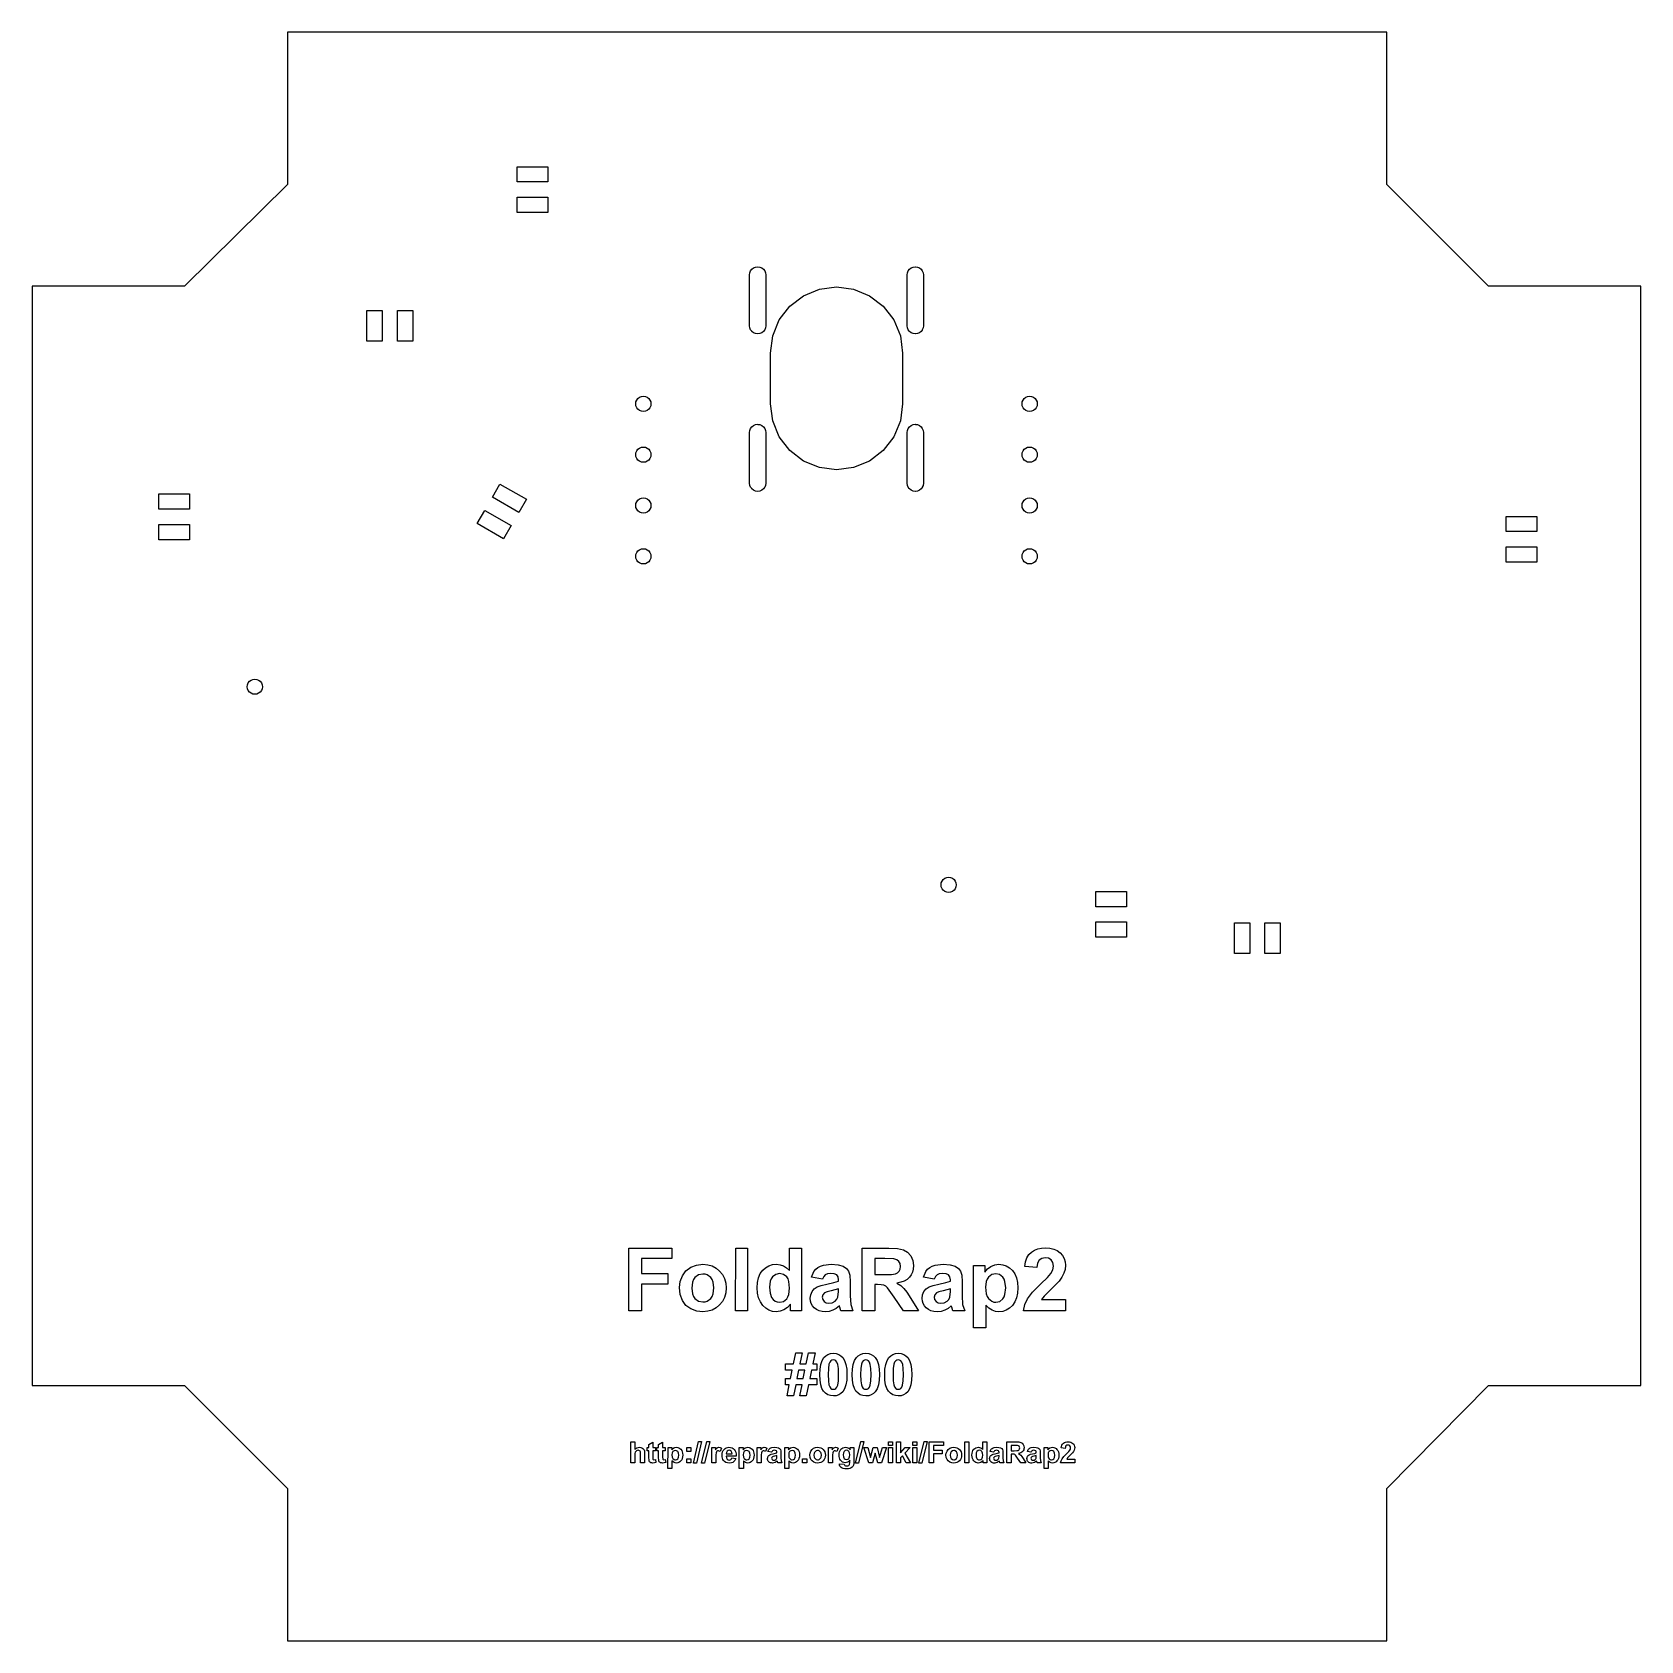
# Model space of a CAD drawing. Header units: metres. Extents: x 2067 to 2383, y -286 to 31.
import ezdxf

# ---------------------------------------------------------------- set-up
doc = ezdxf.new("R2010")
doc.units = ezdxf.units.M

msp = doc.modelspace()

# ---------------------------------------------------------------- linework, layer by layer
at = {"layer": 'COMPONENT0'}
for p, q in [((2184.52, -250.52, 0), (2184.52, -246.41, 0)), ((2184.52, -246.41, 0), (2185.3, -246.41, 0)), ((2185.3, -246.41, 0), (2185.3, -247.92, 0)), ((2188.06, -246.95, 0), (2188.85, -246.49, 0)), ((2188.85, -246.49, 0), (2188.85, -247.54, 0)), ((2189.97, -246.95, 0), (2190.76, -246.49, 0)), ((2190.76, -246.49, 0), (2190.76, -247.54, 0)), ((2196.84, -250.59, 0), (2197.86, -246.34, 0)), ((2198.45, -246.34, 0), (2197.43, -250.59, 0)), ((2197.86, -246.34, 0), (2198.45, -246.34, 0)), ((2198.44, -250.59, 0), (2199.46, -246.34, 0)), ((2200.05, -246.34, 0), (2199.02, -250.59, 0)), ((2199.46, -246.34, 0), (2200.05, -246.34, 0)), ((2228.74, -250.59, 0), (2229.76, -246.34, 0)), ((2230.35, -246.34, 0), (2229.32, -250.59, 0)), ((2229.76, -246.34, 0), (2230.35, -246.34, 0)), ((2235.22, -247.14, 0), (2235.22, -246.41, 0)), ((2235.22, -246.41, 0), (2236.01, -246.41, 0)), ((2236.01, -246.41, 0), (2236.01, -247.14, 0)), ((2236.79, -250.52, 0), (2236.79, -246.41, 0)), ((2236.79, -246.41, 0), (2237.58, -246.41, 0)), ((2237.58, -246.41, 0), (2237.58, -248.59, 0)), ((2240.01, -247.14, 0), (2240.01, -246.41, 0)), ((2240.01, -246.41, 0), (2240.8, -246.41, 0)), ((2240.8, -246.41, 0), (2240.8, -247.14, 0)), ((2241.18, -250.59, 0), (2242.2, -246.34, 0)), ((2242.79, -246.34, 0), (2241.76, -250.59, 0)), ((2242.2, -246.34, 0), (2242.79, -246.34, 0)), ((2243.21, -250.52, 0), (2243.21, -246.41, 0)), ((2243.21, -246.41, 0), (2246.03, -246.41, 0)), ((2246.03, -246.41, 0), (2246.03, -247.11, 0)), ((2250.21, -250.52, 0), (2250.21, -246.41, 0)), ((2250.21, -246.41, 0), (2251, -246.41, 0)), ((2251, -246.41, 0), (2251, -250.52, 0)), ((2253.75, -247.89, 0), (2253.75, -246.41, 0)), ((2253.75, -246.41, 0), (2254.54, -246.41, 0)), ((2254.54, -246.41, 0), (2254.54, -250.52, 0)), ((2258.51, -250.52, 0), (2258.51, -246.42, 0)), ((2258.51, -246.42, 0), (2260.26, -246.42, 0)), ((2260.26, -246.42, 0), (2260.83, -246.44, 0)), ((2260.83, -246.44, 0), (2261.22, -246.53, 0)), ((2261.22, -246.53, 0), (2261.49, -246.68, 0)), ((2261.49, -246.68, 0), (2261.7, -246.92, 0)), ((2269.32, -247.06, 0), (2269.45, -246.85, 0)), ((2269.45, -246.85, 0), (2269.61, -246.68, 0)), ((2269.61, -246.68, 0), (2269.81, -246.56, 0)), ((2269.81, -246.56, 0), (2270.03, -246.47, 0)), ((2270.03, -246.47, 0), (2270.27, -246.42, 0)), ((2270.27, -246.42, 0), (2270.54, -246.4, 0)), ((2270.54, -246.4, 0), (2270.83, -246.42, 0)), ((2270.83, -246.42, 0), (2271.08, -246.48, 0)), ((2271.08, -246.48, 0), (2271.3, -246.58, 0)), ((2271.3, -246.58, 0), (2271.49, -246.73, 0)), ((2271.49, -246.73, 0), (2271.65, -246.9, 0)), ((2185.3, -247.92, 0), (2185.5, -247.73, 0)), ((2185.32, -248.7, 0), (2185.3, -249.03, 0)), ((2185.3, -249.03, 0), (2185.3, -250.52, 0)), ((2185.37, -248.46, 0), (2185.32, -248.7, 0)), ((2185.47, -248.29, 0), (2185.37, -248.46, 0)), ((2185.6, -248.17, 0), (2185.47, -248.29, 0)), ((2185.5, -247.73, 0), (2185.72, -247.59, 0)), ((2185.76, -248.1, 0), (2185.6, -248.17, 0)), ((2185.72, -247.59, 0), (2185.96, -247.5, 0)), ((2185.95, -248.08, 0), (2185.76, -248.1, 0)), ((2186.11, -248.1, 0), (2185.95, -248.08, 0)), ((2185.96, -247.5, 0), (2186.21, -247.48, 0)), ((2186.23, -248.15, 0), (2186.11, -248.1, 0)), ((2186.21, -247.48, 0), (2186.47, -247.5, 0)), ((2186.33, -248.24, 0), (2186.23, -248.15, 0)), ((2186.39, -248.35, 0), (2186.33, -248.24, 0)), ((2186.43, -248.56, 0), (2186.39, -248.35, 0)), ((2186.44, -248.95, 0), (2186.43, -248.56, 0)), ((2186.44, -250.52, 0), (2186.44, -248.95, 0)), ((2186.47, -247.5, 0), (2186.7, -247.58, 0)), ((2186.7, -247.58, 0), (2186.9, -247.69, 0)), ((2186.9, -247.69, 0), (2187.03, -247.83, 0)), ((2187.03, -247.83, 0), (2187.13, -248, 0)), ((2187.13, -248, 0), (2187.18, -248.18, 0)), ((2187.18, -248.18, 0), (2187.23, -248.77, 0)), ((2187.23, -248.77, 0), (2187.23, -250.52, 0)), ((2187.7, -248.17, 0), (2187.7, -247.54, 0)), ((2187.7, -247.54, 0), (2188.06, -247.54, 0)), ((2188.06, -248.17, 0), (2187.7, -248.17, 0)), ((2188.06, -247.54, 0), (2188.06, -246.95, 0)), ((2188.06, -249.47, 0), (2188.06, -248.17, 0)), ((2188.09, -250.02, 0), (2188.06, -249.47, 0)), ((2188.13, -250.2, 0), (2188.09, -250.02, 0)), ((2188.85, -247.54, 0), (2189.39, -247.54, 0)), ((2189.39, -248.17, 0), (2188.85, -248.17, 0)), ((2188.85, -248.17, 0), (2188.85, -249.37, 0)), ((2188.85, -249.37, 0), (2188.87, -249.8, 0)), ((2188.87, -249.8, 0), (2188.94, -249.89, 0)), ((2188.94, -249.89, 0), (2189.07, -249.93, 0)), ((2189.07, -249.93, 0), (2189.39, -249.86, 0)), ((2189.39, -247.54, 0), (2189.39, -248.17, 0)), ((2189.39, -249.86, 0), (2189.45, -250.47, 0)), ((2189.61, -248.17, 0), (2189.61, -247.54, 0)), ((2189.61, -247.54, 0), (2189.97, -247.54, 0)), ((2189.97, -248.17, 0), (2189.61, -248.17, 0)), ((2189.97, -247.54, 0), (2189.97, -246.95, 0)), ((2189.97, -249.47, 0), (2189.97, -248.17, 0)), ((2190, -250.02, 0), (2189.97, -249.47, 0)), ((2190.04, -250.2, 0), (2190, -250.02, 0)), ((2190.76, -247.54, 0), (2191.3, -247.54, 0)), ((2191.3, -248.17, 0), (2190.76, -248.17, 0)), ((2190.76, -248.17, 0), (2190.76, -249.37, 0)), ((2190.76, -249.37, 0), (2190.78, -249.8, 0)), ((2190.78, -249.8, 0), (2190.85, -249.9, 0)), ((2190.85, -249.9, 0), (2190.98, -249.93, 0)), ((2190.98, -249.93, 0), (2191.3, -249.86, 0)), ((2191.3, -247.54, 0), (2191.3, -248.17, 0)), ((2191.3, -249.86, 0), (2191.37, -250.47, 0)), ((2191.82, -251.65, 0), (2191.83, -247.54, 0)), ((2191.83, -247.54, 0), (2192.56, -247.54, 0)), ((2192.56, -247.54, 0), (2192.56, -247.98, 0)), ((2192.56, -247.98, 0), (2192.73, -247.78, 0)), ((2192.65, -248.6, 0), (2192.6, -248.98, 0)), ((2192.6, -248.98, 0), (2192.65, -249.42, 0)), ((2192.71, -248.45, 0), (2192.65, -248.6, 0)), ((2192.65, -249.42, 0), (2192.72, -249.59, 0)), ((2192.79, -248.32, 0), (2192.71, -248.45, 0)), ((2192.72, -249.59, 0), (2192.8, -249.72, 0)), ((2192.73, -247.78, 0), (2192.95, -247.62, 0)), ((2193.01, -248.15, 0), (2192.79, -248.32, 0)), ((2192.8, -249.72, 0), (2193.02, -249.9, 0)), ((2192.95, -247.62, 0), (2193.2, -247.51, 0)), ((2193.27, -248.1, 0), (2193.01, -248.15, 0)), ((2193.02, -249.9, 0), (2193.15, -249.95, 0)), ((2193.15, -249.95, 0), (2193.29, -249.96, 0)), ((2193.2, -247.51, 0), (2193.49, -247.48, 0)), ((2193.53, -248.16, 0), (2193.27, -248.1, 0)), ((2193.29, -249.96, 0), (2193.54, -249.91, 0)), ((2193.49, -247.48, 0), (2193.74, -247.5, 0)), ((2193.74, -248.33, 0), (2193.53, -248.16, 0)), ((2193.54, -249.91, 0), (2193.75, -249.74, 0)), ((2193.74, -247.5, 0), (2193.97, -247.58, 0)), ((2193.82, -248.45, 0), (2193.74, -248.33, 0)), ((2193.75, -249.74, 0), (2193.82, -249.61, 0)), ((2193.88, -248.61, 0), (2193.82, -248.45, 0)), ((2193.82, -249.61, 0), (2193.88, -249.45, 0)), ((2193.93, -249.02, 0), (2193.88, -248.61, 0)), ((2193.88, -249.45, 0), (2193.93, -249.02, 0)), ((2193.97, -247.58, 0), (2194.18, -247.7, 0)), ((2194.18, -247.7, 0), (2194.37, -247.88, 0)), ((2194.52, -249.95, 0), (2194.36, -250.17, 0)), ((2194.37, -247.88, 0), (2194.53, -248.11, 0)), ((2194.64, -249.68, 0), (2194.52, -249.95, 0)), ((2194.53, -248.11, 0), (2194.64, -248.37, 0)), ((2194.64, -248.37, 0), (2194.71, -248.67, 0)), ((2194.71, -249.37, 0), (2194.64, -249.68, 0)), ((2194.71, -248.67, 0), (2194.73, -249.02, 0)), ((2194.73, -249.02, 0), (2194.71, -249.37, 0)), ((2195.51, -248.33, 0), (2195.51, -247.54, 0)), ((2195.51, -247.54, 0), (2196.29, -247.54, 0)), ((2196.29, -248.33, 0), (2195.51, -248.33, 0)), ((2195.51, -250.52, 0), (2195.51, -249.73, 0)), ((2195.51, -249.73, 0), (2196.29, -249.73, 0)), ((2196.29, -247.54, 0), (2196.29, -248.33, 0)), ((2196.29, -249.73, 0), (2196.29, -250.52, 0)), ((2200.42, -250.52, 0), (2200.42, -247.54, 0)), ((2200.42, -247.54, 0), (2201.15, -247.54, 0)), ((2201.15, -247.54, 0), (2201.15, -247.97, 0)), ((2201.15, -247.97, 0), (2201.33, -247.72, 0)), ((2201.23, -248.97, 0), (2201.21, -249.6, 0)), ((2201.21, -249.6, 0), (2201.21, -250.52, 0)), ((2201.28, -248.6, 0), (2201.23, -248.97, 0)), ((2201.35, -248.4, 0), (2201.28, -248.6, 0)), ((2201.33, -247.72, 0), (2201.49, -247.57, 0)), ((2201.46, -248.27, 0), (2201.35, -248.4, 0)), ((2201.58, -248.21, 0), (2201.46, -248.27, 0)), ((2201.49, -247.57, 0), (2201.65, -247.5, 0)), ((2201.74, -248.18, 0), (2201.58, -248.21, 0)), ((2201.65, -247.5, 0), (2201.83, -247.48, 0)), ((2201.91, -248.22, 0), (2201.74, -248.18, 0)), ((2201.83, -247.48, 0), (2202.1, -247.51, 0)), ((2202.11, -248.31, 0), (2201.91, -248.22, 0)), ((2202.1, -247.51, 0), (2202.35, -247.63, 0)), ((2202.35, -247.63, 0), (2202.11, -248.31, 0)), ((2202.46, -249.05, 0), (2202.48, -248.7, 0)), ((2202.48, -249.35, 0), (2202.46, -249.05, 0)), ((2202.48, -248.7, 0), (2202.56, -248.4, 0)), ((2202.53, -249.62, 0), (2202.48, -249.35, 0)), ((2202.62, -249.86, 0), (2202.53, -249.62, 0)), ((2202.56, -248.4, 0), (2202.68, -248.13, 0)), ((2202.75, -250.08, 0), (2202.62, -249.86, 0)), ((2202.68, -248.13, 0), (2202.85, -247.9, 0)), ((2202.85, -247.9, 0), (2203.05, -247.71, 0)), ((2203.05, -247.71, 0), (2203.28, -247.58, 0)), ((2205.24, -249.26, 0), (2203.27, -249.26, 0)), ((2203.27, -249.26, 0), (2203.32, -249.57, 0)), ((2203.28, -247.58, 0), (2203.54, -247.5, 0)), ((2203.32, -248.49, 0), (2203.28, -248.78, 0)), ((2203.28, -248.78, 0), (2204.46, -248.78, 0)), ((2203.45, -248.27, 0), (2203.32, -248.49, 0)), ((2203.32, -249.57, 0), (2203.46, -249.8, 0)), ((2203.64, -248.13, 0), (2203.45, -248.27, 0)), ((2203.46, -249.8, 0), (2203.66, -249.95, 0)), ((2203.54, -247.5, 0), (2203.82, -247.48, 0)), ((2203.87, -248.08, 0), (2203.64, -248.13, 0)), ((2203.66, -249.95, 0), (2203.91, -250, 0)), ((2203.82, -247.48, 0), (2204.14, -247.5, 0)), ((2204.09, -248.12, 0), (2203.87, -248.08, 0)), ((2203.91, -250, 0), (2204.08, -249.97, 0)), ((2204.08, -249.97, 0), (2204.22, -249.9, 0)), ((2204.28, -248.26, 0), (2204.09, -248.12, 0)), ((2204.14, -247.5, 0), (2204.42, -247.59, 0)), ((2204.22, -249.9, 0), (2204.33, -249.77, 0)), ((2204.41, -248.48, 0), (2204.28, -248.26, 0)), ((2204.33, -249.77, 0), (2204.41, -249.57, 0)), ((2204.46, -248.78, 0), (2204.41, -248.48, 0)), ((2204.41, -249.57, 0), (2205.2, -249.71, 0)), ((2204.42, -247.59, 0), (2204.66, -247.72, 0)), ((2204.66, -247.72, 0), (2204.87, -247.92, 0)), ((2204.87, -247.92, 0), (2205.04, -248.16, 0)), ((2205.2, -249.71, 0), (2205, -250.09, 0)), ((2205.04, -248.16, 0), (2205.16, -248.47, 0)), ((2205.16, -248.47, 0), (2205.22, -248.84, 0)), ((2205.22, -248.84, 0), (2205.24, -249.26, 0)), ((2205.86, -247.54, 0), (2206.59, -247.54, 0)), ((2205.86, -251.65, 0), (2205.86, -247.54, 0)), ((2206.59, -247.54, 0), (2206.59, -247.98, 0)), ((2206.59, -247.98, 0), (2206.76, -247.78, 0)), ((2206.69, -248.6, 0), (2206.64, -248.98, 0)), ((2206.64, -248.98, 0), (2206.69, -249.42, 0)), ((2206.75, -248.45, 0), (2206.69, -248.6, 0)), ((2206.69, -249.42, 0), (2206.75, -249.59, 0)), ((2206.83, -248.32, 0), (2206.75, -248.45, 0)), ((2206.75, -249.59, 0), (2206.84, -249.72, 0)), ((2206.76, -247.78, 0), (2206.98, -247.62, 0)), ((2207.04, -248.16, 0), (2206.83, -248.32, 0)), ((2206.84, -249.72, 0), (2207.06, -249.9, 0)), ((2206.98, -247.62, 0), (2207.24, -247.51, 0)), ((2207.31, -248.1, 0), (2207.04, -248.16, 0)), ((2207.06, -249.9, 0), (2207.18, -249.95, 0)), ((2207.18, -249.95, 0), (2207.32, -249.96, 0)), ((2207.24, -247.51, 0), (2207.52, -247.48, 0)), ((2207.56, -248.16, 0), (2207.31, -248.1, 0)), ((2207.32, -249.96, 0), (2207.57, -249.91, 0)), ((2207.52, -247.48, 0), (2207.77, -247.5, 0)), ((2207.77, -248.33, 0), (2207.56, -248.16, 0)), ((2207.57, -249.91, 0), (2207.78, -249.74, 0)), ((2207.77, -247.5, 0), (2208, -247.58, 0)), ((2207.86, -248.46, 0), (2207.77, -248.33, 0)), ((2207.78, -249.74, 0), (2207.86, -249.62, 0)), ((2207.91, -248.61, 0), (2207.86, -248.46, 0)), ((2207.86, -249.62, 0), (2207.92, -249.45, 0)), ((2207.96, -249.02, 0), (2207.91, -248.61, 0)), ((2207.92, -249.45, 0), (2207.96, -249.02, 0)), ((2208, -247.58, 0), (2208.21, -247.71, 0)), ((2208.21, -247.71, 0), (2208.4, -247.88, 0)), ((2208.4, -247.88, 0), (2208.56, -248.11, 0)), ((2208.56, -249.95, 0), (2208.4, -250.17, 0)), ((2208.56, -248.11, 0), (2208.67, -248.37, 0)), ((2208.67, -249.68, 0), (2208.56, -249.95, 0)), ((2208.67, -248.37, 0), (2208.74, -248.67, 0)), ((2208.74, -249.37, 0), (2208.67, -249.68, 0)), ((2208.74, -248.67, 0), (2208.76, -249.02, 0)), ((2208.76, -249.02, 0), (2208.74, -249.37, 0)), ((2209.35, -250.52, 0), (2209.35, -247.54, 0)), ((2209.35, -247.54, 0), (2210.09, -247.54, 0)), ((2210.09, -247.54, 0), (2210.09, -247.97, 0)), ((2210.09, -247.97, 0), (2210.26, -247.72, 0)), ((2210.16, -248.97, 0), (2210.14, -249.6, 0)), ((2210.14, -249.6, 0), (2210.14, -250.52, 0)), ((2210.21, -248.6, 0), (2210.16, -248.97, 0)), ((2210.29, -248.4, 0), (2210.21, -248.6, 0)), ((2210.26, -247.72, 0), (2210.42, -247.57, 0)), ((2210.39, -248.27, 0), (2210.29, -248.4, 0)), ((2210.52, -248.21, 0), (2210.39, -248.27, 0)), ((2210.42, -247.57, 0), (2210.58, -247.5, 0)), ((2210.67, -248.18, 0), (2210.52, -248.21, 0)), ((2210.58, -247.5, 0), (2210.76, -247.48, 0)), ((2210.85, -248.22, 0), (2210.67, -248.18, 0)), ((2210.76, -247.48, 0), (2211.03, -247.51, 0)), ((2211.04, -248.31, 0), (2210.85, -248.22, 0)), ((2211.03, -247.51, 0), (2211.28, -247.63, 0)), ((2211.28, -247.63, 0), (2211.04, -248.31, 0)), ((2211.41, -249.71, 0), (2211.44, -249.47, 0)), ((2211.43, -249.89, 0), (2211.41, -249.71, 0)), ((2211.48, -250.06, 0), (2211.43, -249.89, 0)), ((2211.44, -249.47, 0), (2211.53, -249.26, 0)), ((2211.5, -248.32, 0), (2211.66, -247.95, 0)), ((2212.21, -248.45, 0), (2211.5, -248.32, 0)), ((2211.53, -249.26, 0), (2211.68, -249.08, 0)), ((2211.66, -247.95, 0), (2211.77, -247.8, 0)), ((2211.68, -249.08, 0), (2211.87, -248.96, 0)), ((2211.77, -247.8, 0), (2211.91, -247.68, 0)), ((2211.87, -248.96, 0), (2212.14, -248.86, 0)), ((2211.91, -247.68, 0), (2212.08, -247.59, 0)), ((2212.08, -247.59, 0), (2212.28, -247.53, 0)), ((2212.14, -248.86, 0), (2212.5, -248.77, 0)), ((2212.24, -249.47, 0), (2212.2, -249.63, 0)), ((2212.2, -249.63, 0), (2212.23, -249.78, 0)), ((2212.29, -248.28, 0), (2212.21, -248.45, 0)), ((2212.23, -249.78, 0), (2212.33, -249.91, 0)), ((2212.36, -249.35, 0), (2212.24, -249.47, 0)), ((2212.28, -247.53, 0), (2212.79, -247.48, 0)), ((2212.4, -248.16, 0), (2212.29, -248.28, 0)), ((2212.33, -249.91, 0), (2212.47, -250, 0)), ((2212.51, -249.28, 0), (2212.36, -249.35, 0)), ((2212.54, -248.1, 0), (2212.4, -248.16, 0)), ((2212.47, -250, 0), (2212.64, -250.03, 0)), ((2212.5, -248.77, 0), (2212.97, -248.67, 0)), ((2212.79, -249.21, 0), (2212.51, -249.28, 0)), ((2212.73, -248.08, 0), (2212.54, -248.1, 0)), ((2212.64, -250.03, 0), (2212.85, -250, 0)), ((2212.99, -248.1, 0), (2212.73, -248.08, 0)), ((2212.79, -247.48, 0), (2213.24, -247.51, 0)), ((2213.26, -249.09, 0), (2212.79, -249.21, 0)), ((2212.85, -250, 0), (2213.05, -249.89, 0)), ((2212.97, -248.67, 0), (2213.26, -248.58, 0)), ((2213.15, -248.18, 0), (2212.99, -248.1, 0)), ((2213.05, -249.89, 0), (2213.16, -249.78, 0)), ((2213.24, -248.31, 0), (2213.15, -248.18, 0)), ((2213.16, -249.78, 0), (2213.23, -249.63, 0)), ((2213.23, -249.63, 0), (2213.26, -249.25, 0)), ((2213.24, -247.51, 0), (2213.57, -247.6, 0)), ((2213.26, -248.5, 0), (2213.24, -248.31, 0)), ((2213.26, -248.58, 0), (2213.26, -248.5, 0)), ((2213.26, -249.25, 0), (2213.26, -249.09, 0)), ((2213.57, -247.6, 0), (2213.79, -247.74, 0)), ((2213.79, -247.74, 0), (2213.93, -247.92, 0)), ((2213.93, -247.92, 0), (2214.01, -248.19, 0)), ((2214.01, -248.19, 0), (2214.04, -248.62, 0)), ((2214.04, -248.62, 0), (2214.03, -249.54, 0)), ((2214.03, -249.54, 0), (2214.07, -250.12, 0)), ((2214.79, -247.54, 0), (2215.53, -247.54, 0)), ((2214.79, -251.65, 0), (2214.79, -247.54, 0)), ((2215.53, -247.54, 0), (2215.53, -247.98, 0)), ((2215.53, -247.98, 0), (2215.69, -247.78, 0)), ((2215.62, -248.6, 0), (2215.57, -248.98, 0)), ((2215.57, -248.98, 0), (2215.62, -249.42, 0)), ((2215.68, -248.45, 0), (2215.62, -248.6, 0)), ((2215.62, -249.42, 0), (2215.68, -249.59, 0)), ((2215.76, -248.32, 0), (2215.68, -248.45, 0)), ((2215.68, -249.59, 0), (2215.77, -249.72, 0)), ((2215.69, -247.78, 0), (2215.91, -247.62, 0)), ((2215.98, -248.16, 0), (2215.76, -248.32, 0)), ((2215.77, -249.72, 0), (2215.99, -249.9, 0)), ((2215.91, -247.62, 0), (2216.17, -247.51, 0)), ((2216.24, -248.1, 0), (2215.98, -248.16, 0)), ((2215.99, -249.9, 0), (2216.12, -249.95, 0)), ((2216.12, -249.95, 0), (2216.26, -249.96, 0)), ((2216.17, -247.51, 0), (2216.45, -247.48, 0)), ((2216.5, -248.16, 0), (2216.24, -248.1, 0)), ((2216.26, -249.96, 0), (2216.51, -249.91, 0)), ((2216.45, -247.48, 0), (2216.7, -247.5, 0)), ((2216.71, -248.33, 0), (2216.5, -248.16, 0)), ((2216.51, -249.91, 0), (2216.71, -249.74, 0)), ((2216.7, -247.5, 0), (2216.93, -247.58, 0)), ((2216.79, -248.46, 0), (2216.71, -248.33, 0)), ((2216.71, -249.74, 0), (2216.79, -249.62, 0)), ((2216.85, -248.61, 0), (2216.79, -248.46, 0)), ((2216.79, -249.62, 0), (2216.85, -249.45, 0)), ((2216.89, -249.02, 0), (2216.85, -248.61, 0)), ((2216.85, -249.45, 0), (2216.89, -249.02, 0)), ((2216.93, -247.58, 0), (2217.14, -247.71, 0)), ((2217.14, -247.71, 0), (2217.33, -247.88, 0)), ((2217.33, -247.88, 0), (2217.49, -248.11, 0)), ((2217.49, -249.95, 0), (2217.33, -250.18, 0)), ((2217.49, -248.11, 0), (2217.61, -248.37, 0)), ((2217.6, -249.68, 0), (2217.49, -249.95, 0)), ((2217.67, -249.37, 0), (2217.6, -249.68, 0)), ((2217.61, -248.37, 0), (2217.67, -248.67, 0)), ((2217.67, -248.67, 0), (2217.7, -249.02, 0)), ((2217.7, -249.02, 0), (2217.67, -249.37, 0)), ((2218.32, -250.52, 0), (2218.32, -249.73, 0)), ((2218.32, -249.73, 0), (2219.11, -249.73, 0)), ((2219.11, -249.73, 0), (2219.11, -250.52, 0)), ((2219.73, -248.99, 0), (2219.78, -248.61, 0)), ((2219.78, -249.47, 0), (2219.73, -248.99, 0)), ((2219.78, -248.61, 0), (2219.93, -248.23, 0)), ((2219.93, -249.86, 0), (2219.78, -249.47, 0)), ((2219.93, -248.23, 0), (2220.16, -247.91, 0)), ((2220.16, -250.18, 0), (2219.93, -249.86, 0)), ((2220.16, -247.91, 0), (2220.47, -247.67, 0)), ((2220.47, -247.67, 0), (2220.85, -247.53, 0)), ((2220.59, -248.64, 0), (2220.54, -249.03, 0)), ((2220.54, -249.03, 0), (2220.59, -249.42, 0)), ((2220.66, -248.49, 0), (2220.59, -248.64, 0)), ((2220.59, -249.42, 0), (2220.66, -249.58, 0)), ((2220.75, -248.36, 0), (2220.66, -248.49, 0)), ((2220.66, -249.58, 0), (2220.75, -249.71, 0)), ((2220.99, -248.18, 0), (2220.75, -248.36, 0)), ((2220.75, -249.71, 0), (2220.99, -249.89, 0)), ((2220.85, -247.53, 0), (2221.27, -247.48, 0)), ((2221.27, -248.12, 0), (2220.99, -248.18, 0)), ((2220.99, -249.89, 0), (2221.27, -249.95, 0)), ((2221.27, -247.48, 0), (2221.59, -247.51, 0)), ((2221.42, -248.13, 0), (2221.27, -248.12, 0)), ((2221.27, -249.95, 0), (2221.42, -249.93, 0)), ((2221.55, -248.18, 0), (2221.42, -248.13, 0)), ((2221.42, -249.93, 0), (2221.55, -249.89, 0)), ((2221.79, -248.36, 0), (2221.55, -248.18, 0)), ((2221.55, -249.89, 0), (2221.79, -249.71, 0)), ((2221.59, -247.51, 0), (2221.88, -247.59, 0)), ((2221.88, -248.49, 0), (2221.79, -248.36, 0)), ((2221.79, -249.71, 0), (2221.88, -249.58, 0)), ((2221.88, -247.59, 0), (2222.14, -247.72, 0)), ((2221.94, -248.64, 0), (2221.88, -248.49, 0)), ((2221.88, -249.58, 0), (2221.94, -249.42, 0)), ((2222, -249.03, 0), (2221.94, -248.64, 0)), ((2221.94, -249.42, 0), (2222, -249.03, 0)), ((2222.14, -247.72, 0), (2222.37, -247.92, 0)), ((2222.37, -247.92, 0), (2222.56, -248.15, 0)), ((2222.56, -249.91, 0), (2222.37, -250.14, 0)), ((2222.56, -248.15, 0), (2222.7, -248.41, 0)), ((2222.7, -249.64, 0), (2222.56, -249.91, 0)), ((2222.7, -248.41, 0), (2222.78, -248.7, 0)), ((2222.78, -249.35, 0), (2222.7, -249.64, 0)), ((2222.78, -248.7, 0), (2222.81, -249.03, 0)), ((2222.81, -249.03, 0), (2222.78, -249.35, 0)), ((2223.39, -250.52, 0), (2223.39, -247.55, 0)), ((2223.39, -247.55, 0), (2224.12, -247.55, 0)), ((2224.12, -247.55, 0), (2224.12, -247.97, 0)), ((2224.12, -247.97, 0), (2224.3, -247.72, 0)), ((2224.19, -248.97, 0), (2224.18, -249.6, 0)), ((2224.18, -249.6, 0), (2224.18, -250.52, 0)), ((2224.24, -248.6, 0), (2224.19, -248.97, 0)), ((2224.32, -248.4, 0), (2224.24, -248.6, 0)), ((2224.3, -247.72, 0), (2224.46, -247.57, 0)), ((2224.42, -248.28, 0), (2224.32, -248.4, 0)), ((2224.55, -248.21, 0), (2224.42, -248.28, 0)), ((2224.46, -247.57, 0), (2224.62, -247.5, 0)), ((2224.7, -248.18, 0), (2224.55, -248.21, 0)), ((2224.62, -247.5, 0), (2224.8, -247.48, 0)), ((2224.88, -248.22, 0), (2224.7, -248.18, 0)), ((2224.8, -247.48, 0), (2225.06, -247.52, 0)), ((2225.07, -248.31, 0), (2224.88, -248.22, 0)), ((2225.06, -247.52, 0), (2225.32, -247.63, 0)), ((2225.32, -247.63, 0), (2225.07, -248.31, 0)), ((2225.48, -249.02, 0), (2225.5, -248.66, 0)), ((2225.5, -249.3, 0), (2225.48, -249.02, 0)), ((2225.5, -248.66, 0), (2225.57, -248.36, 0)), ((2225.55, -249.56, 0), (2225.5, -249.3, 0)), ((2225.63, -249.8, 0), (2225.55, -249.56, 0)), ((2225.57, -248.36, 0), (2225.68, -248.09, 0)), ((2225.75, -250.01, 0), (2225.63, -249.8, 0)), ((2225.68, -248.09, 0), (2225.84, -247.87, 0)), ((2225.94, -250.24, 0), (2225.75, -250.01, 0)), ((2225.84, -247.87, 0), (2226.03, -247.7, 0)), ((2226.03, -247.7, 0), (2226.24, -247.58, 0)), ((2226.24, -247.58, 0), (2226.48, -247.5, 0)), ((2226.33, -248.58, 0), (2226.29, -248.97, 0)), ((2226.29, -248.97, 0), (2226.33, -249.38, 0)), ((2226.39, -248.43, 0), (2226.33, -248.58, 0)), ((2226.33, -249.38, 0), (2226.39, -249.54, 0)), ((2226.47, -248.3, 0), (2226.39, -248.43, 0)), ((2226.39, -249.54, 0), (2226.47, -249.67, 0)), ((2226.68, -248.14, 0), (2226.47, -248.3, 0)), ((2226.47, -249.67, 0), (2226.68, -249.83, 0)), ((2226.48, -247.5, 0), (2226.74, -247.48, 0)), ((2226.94, -248.08, 0), (2226.68, -248.14, 0)), ((2226.68, -249.83, 0), (2226.92, -249.89, 0)), ((2226.74, -247.48, 0), (2227, -247.51, 0)), ((2226.92, -249.89, 0), (2227.19, -249.83, 0)), ((2227.2, -248.14, 0), (2226.94, -248.08, 0)), ((2227, -247.51, 0), (2227.24, -247.6, 0)), ((2227.19, -249.83, 0), (2227.41, -249.66, 0)), ((2227.42, -248.31, 0), (2227.2, -248.14, 0)), ((2227.24, -247.6, 0), (2227.45, -247.75, 0)), ((2227.41, -249.66, 0), (2227.5, -249.53, 0)), ((2227.5, -248.43, 0), (2227.42, -248.31, 0)), ((2227.45, -247.75, 0), (2227.65, -247.96, 0)), ((2227.56, -248.59, 0), (2227.5, -248.43, 0)), ((2227.5, -249.53, 0), (2227.56, -249.38, 0)), ((2227.61, -248.99, 0), (2227.56, -248.59, 0)), ((2227.56, -249.38, 0), (2227.61, -248.99, 0)), ((2227.65, -247.96, 0), (2227.65, -247.55, 0)), ((2227.65, -247.55, 0), (2228.38, -247.55, 0)), ((2228.38, -247.55, 0), (2228.38, -250.22, 0)), ((2231.31, -250.52, 0), (2230.37, -247.55, 0)), ((2230.37, -247.55, 0), (2231.14, -247.55, 0)), ((2231.14, -247.55, 0), (2231.69, -249.5, 0)), ((2231.69, -249.5, 0), (2232.21, -247.55, 0)), ((2232.58, -248.61, 0), (2232.08, -250.52, 0)), ((2232.21, -247.55, 0), (2232.97, -247.55, 0)), ((2233.09, -250.52, 0), (2232.58, -248.61, 0)), ((2232.97, -247.55, 0), (2233.46, -249.5, 0)), ((2233.46, -249.5, 0), (2234.03, -247.55, 0)), ((2234.81, -247.55, 0), (2233.85, -250.52, 0)), ((2234.03, -247.55, 0), (2234.81, -247.55, 0)), ((2236.01, -247.14, 0), (2235.22, -247.14, 0)), ((2235.22, -250.52, 0), (2235.22, -247.55, 0)), ((2235.22, -247.55, 0), (2236.01, -247.55, 0)), ((2236.01, -247.55, 0), (2236.01, -250.52, 0)), ((2237.58, -248.59, 0), (2238.5, -247.55, 0)), ((2237.94, -249.19, 0), (2237.58, -249.57, 0)), ((2237.58, -249.57, 0), (2237.58, -250.52, 0)), ((2238.69, -250.52, 0), (2237.94, -249.19, 0)), ((2239.47, -247.55, 0), (2238.45, -248.63, 0)), ((2238.45, -248.63, 0), (2239.54, -250.52, 0)), ((2238.5, -247.55, 0), (2239.47, -247.55, 0)), ((2240.8, -247.14, 0), (2240.01, -247.14, 0)), ((2240.01, -250.52, 0), (2240.01, -247.55, 0)), ((2240.01, -247.55, 0), (2240.8, -247.55, 0)), ((2240.8, -247.55, 0), (2240.8, -250.52, 0)), ((2246.03, -247.11, 0), (2244.04, -247.11, 0)), ((2244.04, -247.11, 0), (2244.04, -248.08, 0)), ((2244.04, -248.08, 0), (2245.76, -248.08, 0)), ((2245.76, -248.78, 0), (2244.04, -248.78, 0)), ((2244.04, -248.78, 0), (2244.04, -250.52, 0)), ((2245.76, -248.08, 0), (2245.76, -248.78, 0)), ((2246.52, -248.99, 0), (2246.57, -248.61, 0)), ((2246.57, -249.47, 0), (2246.52, -248.99, 0)), ((2246.57, -248.61, 0), (2246.72, -248.23, 0)), ((2246.72, -249.86, 0), (2246.57, -249.47, 0)), ((2246.72, -248.23, 0), (2246.95, -247.91, 0)), ((2246.95, -250.18, 0), (2246.72, -249.86, 0)), ((2246.95, -247.91, 0), (2247.26, -247.67, 0)), ((2247.26, -247.67, 0), (2247.64, -247.53, 0)), ((2247.38, -248.64, 0), (2247.33, -249.04, 0)), ((2247.33, -249.04, 0), (2247.38, -249.43, 0)), ((2247.45, -248.49, 0), (2247.38, -248.64, 0)), ((2247.38, -249.43, 0), (2247.45, -249.58, 0)), ((2247.54, -248.36, 0), (2247.45, -248.49, 0)), ((2247.45, -249.58, 0), (2247.54, -249.71, 0)), ((2247.78, -248.18, 0), (2247.54, -248.36, 0)), ((2247.54, -249.71, 0), (2247.78, -249.89, 0)), ((2247.64, -247.53, 0), (2248.06, -247.48, 0)), ((2248.06, -248.12, 0), (2247.78, -248.18, 0)), ((2247.78, -249.89, 0), (2248.06, -249.95, 0)), ((2248.06, -247.48, 0), (2248.38, -247.51, 0)), ((2248.21, -248.14, 0), (2248.06, -248.12, 0)), ((2248.06, -249.95, 0), (2248.21, -249.93, 0)), ((2248.34, -248.18, 0), (2248.21, -248.14, 0)), ((2248.21, -249.93, 0), (2248.34, -249.89, 0)), ((2248.58, -248.36, 0), (2248.34, -248.18, 0)), ((2248.34, -249.89, 0), (2248.58, -249.71, 0)), ((2248.38, -247.51, 0), (2248.67, -247.59, 0)), ((2248.67, -248.49, 0), (2248.58, -248.36, 0)), ((2248.58, -249.71, 0), (2248.67, -249.58, 0)), ((2248.67, -247.59, 0), (2248.93, -247.73, 0)), ((2248.73, -248.64, 0), (2248.67, -248.49, 0)), ((2248.67, -249.58, 0), (2248.73, -249.42, 0)), ((2248.79, -249.03, 0), (2248.73, -248.64, 0)), ((2248.73, -249.42, 0), (2248.79, -249.03, 0)), ((2248.93, -247.73, 0), (2249.16, -247.92, 0)), ((2249.16, -247.92, 0), (2249.35, -248.15, 0)), ((2249.35, -249.91, 0), (2249.16, -250.15, 0)), ((2249.35, -248.15, 0), (2249.49, -248.41, 0)), ((2249.49, -249.64, 0), (2249.35, -249.91, 0)), ((2249.49, -248.41, 0), (2249.57, -248.71, 0)), ((2249.57, -249.35, 0), (2249.49, -249.64, 0)), ((2249.57, -248.71, 0), (2249.6, -249.03, 0)), ((2249.6, -249.03, 0), (2249.57, -249.35, 0)), ((2251.63, -249.02, 0), (2251.65, -248.67, 0)), ((2251.65, -249.37, 0), (2251.63, -249.02, 0)), ((2251.65, -248.67, 0), (2251.72, -248.36, 0)), ((2251.72, -249.68, 0), (2251.65, -249.37, 0)), ((2251.72, -248.36, 0), (2251.83, -248.09, 0)), ((2251.84, -249.95, 0), (2251.72, -249.68, 0)), ((2251.83, -248.09, 0), (2251.99, -247.87, 0)), ((2252, -250.18, 0), (2251.84, -249.95, 0)), ((2251.99, -247.87, 0), (2252.18, -247.7, 0)), ((2252.18, -247.7, 0), (2252.39, -247.58, 0)), ((2252.39, -247.58, 0), (2252.63, -247.5, 0)), ((2252.48, -248.58, 0), (2252.43, -248.97, 0)), ((2252.43, -248.97, 0), (2252.47, -249.38, 0)), ((2252.47, -249.38, 0), (2252.57, -249.66, 0)), ((2252.54, -248.43, 0), (2252.48, -248.58, 0)), ((2252.62, -248.31, 0), (2252.54, -248.43, 0)), ((2252.57, -249.66, 0), (2252.67, -249.8, 0)), ((2252.84, -248.14, 0), (2252.62, -248.31, 0)), ((2252.63, -247.5, 0), (2252.89, -247.48, 0)), ((2252.67, -249.8, 0), (2252.79, -249.89, 0)), ((2252.79, -249.89, 0), (2252.94, -249.95, 0)), ((2253.09, -248.08, 0), (2252.84, -248.14, 0)), ((2252.89, -247.48, 0), (2253.13, -247.51, 0)), ((2252.94, -249.95, 0), (2253.1, -249.97, 0)), ((2253.36, -248.14, 0), (2253.09, -248.08, 0)), ((2253.1, -249.97, 0), (2253.35, -249.91, 0)), ((2253.13, -247.51, 0), (2253.35, -247.58, 0)), ((2253.35, -247.58, 0), (2253.56, -247.71, 0)), ((2253.35, -249.91, 0), (2253.56, -249.74, 0)), ((2253.57, -248.31, 0), (2253.36, -248.14, 0)), ((2253.56, -247.71, 0), (2253.75, -247.89, 0)), ((2253.56, -249.74, 0), (2253.64, -249.61, 0)), ((2253.65, -248.44, 0), (2253.57, -248.31, 0)), ((2253.64, -249.61, 0), (2253.7, -249.45, 0)), ((2253.71, -248.61, 0), (2253.65, -248.44, 0)), ((2253.7, -249.45, 0), (2253.75, -249.05, 0)), ((2253.75, -249.05, 0), (2253.71, -248.61, 0)), ((2255.11, -249.71, 0), (2255.14, -249.47, 0)), ((2255.12, -249.89, 0), (2255.11, -249.71, 0)), ((2255.17, -250.06, 0), (2255.12, -249.89, 0)), ((2255.14, -249.47, 0), (2255.23, -249.26, 0)), ((2255.19, -248.33, 0), (2255.35, -247.95, 0)), ((2255.9, -248.46, 0), (2255.19, -248.33, 0)), ((2255.23, -249.26, 0), (2255.37, -249.09, 0)), ((2255.35, -247.95, 0), (2255.47, -247.81, 0)), ((2255.37, -249.09, 0), (2255.56, -248.96, 0)), ((2255.47, -247.81, 0), (2255.6, -247.69, 0)), ((2255.56, -248.96, 0), (2255.83, -248.86, 0)), ((2255.6, -247.69, 0), (2255.77, -247.6, 0)), ((2255.77, -247.6, 0), (2255.97, -247.53, 0)), ((2255.83, -248.86, 0), (2256.19, -248.77, 0)), ((2255.93, -249.48, 0), (2255.89, -249.63, 0)), ((2255.89, -249.63, 0), (2255.92, -249.78, 0)), ((2255.99, -248.28, 0), (2255.9, -248.46, 0)), ((2255.92, -249.78, 0), (2256.02, -249.92, 0)), ((2256.05, -249.35, 0), (2255.93, -249.48, 0)), ((2255.97, -247.53, 0), (2256.48, -247.48, 0)), ((2256.09, -248.17, 0), (2255.99, -248.28, 0)), ((2256.02, -249.92, 0), (2256.16, -250.01, 0)), ((2256.21, -249.28, 0), (2256.05, -249.35, 0)), ((2256.23, -248.1, 0), (2256.09, -248.17, 0)), ((2256.16, -250.01, 0), (2256.33, -250.04, 0)), ((2256.19, -248.77, 0), (2256.66, -248.67, 0)), ((2256.48, -249.21, 0), (2256.21, -249.28, 0)), ((2256.42, -248.08, 0), (2256.23, -248.1, 0)), ((2256.33, -250.04, 0), (2256.54, -250, 0)), ((2256.68, -248.11, 0), (2256.42, -248.08, 0)), ((2256.48, -247.48, 0), (2256.94, -247.51, 0)), ((2256.96, -249.09, 0), (2256.48, -249.21, 0)), ((2256.54, -250, 0), (2256.74, -249.9, 0)), ((2256.66, -248.67, 0), (2256.96, -248.58, 0)), ((2256.84, -248.18, 0), (2256.68, -248.11, 0)), ((2256.74, -249.9, 0), (2256.86, -249.78, 0)), ((2256.93, -248.31, 0), (2256.84, -248.18, 0)), ((2256.86, -249.78, 0), (2256.92, -249.64, 0)), ((2256.92, -249.64, 0), (2256.96, -249.25, 0)), ((2256.96, -248.5, 0), (2256.93, -248.31, 0)), ((2256.94, -247.51, 0), (2257.26, -247.6, 0)), ((2256.96, -248.58, 0), (2256.96, -248.5, 0)), ((2256.96, -249.25, 0), (2256.96, -249.09, 0)), ((2257.26, -247.6, 0), (2257.48, -247.75, 0)), ((2257.48, -247.75, 0), (2257.62, -247.92, 0)), ((2257.62, -247.92, 0), (2257.7, -248.19, 0)), ((2257.7, -248.19, 0), (2257.73, -248.63, 0)), ((2257.73, -248.63, 0), (2257.72, -249.55, 0)), ((2257.72, -249.55, 0), (2257.76, -250.12, 0)), ((2259.99, -247.11, 0), (2259.34, -247.11, 0)), ((2259.34, -247.11, 0), (2259.34, -248.15, 0)), ((2259.34, -248.15, 0), (2259.96, -248.15, 0)), ((2259.51, -248.81, 0), (2259.34, -248.81, 0)), ((2259.34, -248.81, 0), (2259.34, -250.52, 0)), ((2259.76, -248.82, 0), (2259.51, -248.81, 0)), ((2259.93, -248.86, 0), (2259.76, -248.82, 0)), ((2260.06, -248.92, 0), (2259.93, -248.86, 0)), ((2259.96, -248.15, 0), (2260.44, -248.14, 0)), ((2260.6, -247.12, 0), (2259.99, -247.11, 0)), ((2260.18, -249.03, 0), (2260.06, -248.92, 0)), ((2260.62, -249.63, 0), (2260.18, -249.03, 0)), ((2260.44, -248.14, 0), (2260.7, -248.1, 0)), ((2260.78, -247.18, 0), (2260.6, -247.12, 0)), ((2261.22, -250.52, 0), (2260.62, -249.63, 0)), ((2260.7, -248.1, 0), (2260.84, -248.03, 0)), ((2260.91, -247.29, 0), (2260.78, -247.18, 0)), ((2261.04, -248.66, 0), (2260.79, -248.71, 0)), ((2260.79, -248.71, 0), (2261.04, -248.88, 0)), ((2260.84, -248.03, 0), (2260.94, -247.93, 0)), ((2260.99, -247.43, 0), (2260.91, -247.29, 0)), ((2260.94, -247.93, 0), (2261, -247.79, 0)), ((2261.02, -247.62, 0), (2260.99, -247.43, 0)), ((2261, -247.79, 0), (2261.02, -247.62, 0)), ((2261.26, -248.58, 0), (2261.04, -248.66, 0)), ((2261.04, -248.88, 0), (2261.23, -249.06, 0)), ((2261.23, -249.06, 0), (2261.44, -249.32, 0)), ((2261.45, -248.47, 0), (2261.26, -248.58, 0)), ((2261.44, -249.32, 0), (2261.71, -249.72, 0)), ((2261.6, -248.33, 0), (2261.45, -248.47, 0)), ((2261.72, -248.17, 0), (2261.6, -248.33, 0)), ((2261.7, -246.92, 0), (2261.83, -247.22, 0)), ((2261.71, -249.72, 0), (2262.21, -250.52, 0)), ((2261.81, -247.99, 0), (2261.72, -248.17, 0)), ((2261.86, -247.79, 0), (2261.81, -247.99, 0)), ((2261.83, -247.22, 0), (2261.87, -247.57, 0)), ((2261.87, -247.57, 0), (2261.86, -247.79, 0)), ((2262.44, -249.71, 0), (2262.47, -249.47, 0)), ((2262.46, -249.89, 0), (2262.44, -249.71, 0)), ((2262.51, -250.06, 0), (2262.46, -249.89, 0)), ((2262.47, -249.47, 0), (2262.56, -249.26, 0)), ((2262.53, -248.33, 0), (2262.69, -247.95, 0)), ((2263.24, -248.46, 0), (2262.53, -248.33, 0)), ((2262.56, -249.26, 0), (2262.71, -249.09, 0)), ((2262.69, -247.95, 0), (2262.8, -247.81, 0)), ((2262.71, -249.09, 0), (2262.9, -248.96, 0)), ((2262.8, -247.81, 0), (2262.94, -247.69, 0)), ((2262.9, -248.96, 0), (2263.17, -248.86, 0)), ((2262.94, -247.69, 0), (2263.11, -247.6, 0)), ((2263.11, -247.6, 0), (2263.31, -247.53, 0)), ((2263.17, -248.86, 0), (2263.53, -248.78, 0)), ((2263.27, -249.48, 0), (2263.23, -249.63, 0)), ((2263.23, -249.63, 0), (2263.26, -249.78, 0)), ((2263.32, -248.28, 0), (2263.24, -248.46, 0)), ((2263.26, -249.78, 0), (2263.35, -249.92, 0)), ((2263.39, -249.35, 0), (2263.27, -249.48, 0)), ((2263.31, -247.53, 0), (2263.81, -247.48, 0)), ((2263.43, -248.17, 0), (2263.32, -248.28, 0)), ((2263.35, -249.92, 0), (2263.49, -250.01, 0)), ((2263.54, -249.28, 0), (2263.39, -249.35, 0)), ((2263.57, -248.1, 0), (2263.43, -248.17, 0)), ((2263.49, -250.01, 0), (2263.67, -250.04, 0)), ((2263.53, -248.78, 0), (2264, -248.68, 0)), ((2263.81, -249.22, 0), (2263.54, -249.28, 0)), ((2263.76, -248.08, 0), (2263.57, -248.1, 0)), ((2263.67, -250.04, 0), (2263.88, -250, 0)), ((2264.02, -248.11, 0), (2263.76, -248.08, 0)), ((2263.81, -247.48, 0), (2264.27, -247.51, 0)), ((2264.29, -249.09, 0), (2263.81, -249.22, 0)), ((2263.88, -250, 0), (2264.08, -249.9, 0)), ((2264, -248.68, 0), (2264.29, -248.58, 0)), ((2264.18, -248.18, 0), (2264.02, -248.11, 0)), ((2264.08, -249.9, 0), (2264.19, -249.78, 0)), ((2264.27, -248.31, 0), (2264.18, -248.18, 0)), ((2264.19, -249.78, 0), (2264.26, -249.64, 0)), ((2264.26, -249.64, 0), (2264.29, -249.25, 0)), ((2264.27, -247.51, 0), (2264.6, -247.61, 0)), ((2264.29, -248.5, 0), (2264.27, -248.31, 0)), ((2264.29, -248.58, 0), (2264.29, -248.5, 0)), ((2264.29, -249.25, 0), (2264.29, -249.09, 0)), ((2264.6, -247.61, 0), (2264.82, -247.75, 0)), ((2264.82, -247.75, 0), (2264.96, -247.92, 0)), ((2264.96, -247.92, 0), (2265.04, -248.19, 0)), ((2265.04, -248.19, 0), (2265.07, -248.63, 0)), ((2265.07, -248.63, 0), (2265.06, -249.55, 0)), ((2265.06, -249.55, 0), (2265.1, -250.13, 0)), ((2265.82, -247.55, 0), (2266.56, -247.55, 0)), ((2265.82, -251.66, 0), (2265.82, -247.55, 0)), ((2266.56, -247.55, 0), (2266.56, -247.99, 0)), ((2266.56, -247.99, 0), (2266.72, -247.78, 0)), ((2266.65, -248.6, 0), (2266.6, -248.99, 0)), ((2266.6, -248.99, 0), (2266.65, -249.42, 0)), ((2266.71, -248.45, 0), (2266.65, -248.6, 0)), ((2266.65, -249.42, 0), (2266.71, -249.59, 0)), ((2266.79, -248.33, 0), (2266.71, -248.45, 0)), ((2266.71, -249.59, 0), (2266.8, -249.73, 0)), ((2266.72, -247.78, 0), (2266.94, -247.62, 0)), ((2267.01, -248.16, 0), (2266.79, -248.33, 0)), ((2266.8, -249.73, 0), (2267.02, -249.91, 0)), ((2266.94, -247.62, 0), (2267.2, -247.52, 0)), ((2267.27, -248.1, 0), (2267.01, -248.16, 0)), ((2267.02, -249.91, 0), (2267.15, -249.95, 0)), ((2267.15, -249.95, 0), (2267.28, -249.97, 0)), ((2267.2, -247.52, 0), (2267.48, -247.48, 0)), ((2267.53, -248.16, 0), (2267.27, -248.1, 0)), ((2267.28, -249.97, 0), (2267.54, -249.91, 0)), ((2267.48, -247.48, 0), (2267.73, -247.51, 0)), ((2267.74, -248.33, 0), (2267.53, -248.16, 0)), ((2267.54, -249.91, 0), (2267.74, -249.75, 0)), ((2267.73, -247.51, 0), (2267.96, -247.58, 0)), ((2267.82, -248.46, 0), (2267.74, -248.33, 0)), ((2267.74, -249.75, 0), (2267.82, -249.62, 0)), ((2267.88, -248.62, 0), (2267.82, -248.46, 0)), ((2267.82, -249.62, 0), (2267.88, -249.46, 0)), ((2267.92, -249.03, 0), (2267.88, -248.62, 0)), ((2267.88, -249.46, 0), (2267.92, -249.03, 0)), ((2267.96, -247.58, 0), (2268.17, -247.71, 0)), ((2268.17, -247.71, 0), (2268.36, -247.89, 0)), ((2268.36, -247.89, 0), (2268.52, -248.11, 0)), ((2268.52, -249.95, 0), (2268.36, -250.18, 0)), ((2268.52, -248.11, 0), (2268.63, -248.37, 0)), ((2268.63, -249.68, 0), (2268.52, -249.95, 0)), ((2268.63, -248.37, 0), (2268.7, -248.68, 0)), ((2268.7, -249.37, 0), (2268.63, -249.68, 0)), ((2268.7, -248.68, 0), (2268.73, -249.02, 0)), ((2268.73, -249.02, 0), (2268.7, -249.37, 0)), ((2269.17, -247.62, 0), (2269.23, -247.31, 0)), ((2269.96, -247.69, 0), (2269.17, -247.62, 0)), ((2269.17, -250.12, 0), (2269.35, -249.74, 0)), ((2269.23, -247.31, 0), (2269.32, -247.06, 0)), ((2269.35, -249.74, 0), (2269.68, -249.31, 0)), ((2269.68, -249.31, 0), (2270.24, -248.75, 0)), ((2270.01, -247.4, 0), (2269.96, -247.69, 0)), ((2270.13, -247.2, 0), (2270.01, -247.4, 0)), ((2270.3, -247.09, 0), (2270.13, -247.2, 0)), ((2270.24, -248.75, 0), (2270.67, -248.34, 0)), ((2270.44, -249.57, 0), (2270.28, -249.79, 0)), ((2270.28, -249.79, 0), (2271.84, -249.79, 0)), ((2270.52, -247.05, 0), (2270.3, -247.09, 0)), ((2270.91, -249.12, 0), (2270.44, -249.57, 0)), ((2270.74, -247.09, 0), (2270.52, -247.05, 0)), ((2270.67, -248.34, 0), (2270.89, -248.08, 0)), ((2270.91, -247.19, 0), (2270.74, -247.09, 0)), ((2270.89, -248.08, 0), (2271.01, -247.84, 0)), ((2271.02, -247.37, 0), (2270.91, -247.19, 0)), ((2271.43, -248.6, 0), (2270.91, -249.12, 0)), ((2271.01, -247.84, 0), (2271.05, -247.6, 0)), ((2271.05, -247.6, 0), (2271.02, -247.37, 0)), ((2271.61, -248.33, 0), (2271.43, -248.6, 0)), ((2271.74, -248.07, 0), (2271.61, -248.33, 0)), ((2271.65, -246.9, 0), (2271.76, -247.09, 0)), ((2271.82, -247.81, 0), (2271.74, -248.07, 0)), ((2271.76, -247.09, 0), (2271.82, -247.31, 0)), ((2271.82, -247.31, 0), (2271.84, -247.54, 0)), ((2271.84, -247.54, 0), (2271.82, -247.81, 0)), ((2271.84, -249.79, 0), (2271.84, -250.52, 0)), ((2185.3, -250.52, 0), (2184.52, -250.52, 0)), ((2187.23, -250.52, 0), (2186.44, -250.52, 0)), ((2188.2, -250.33, 0), (2188.13, -250.2, 0)), ((2188.3, -250.43, 0), (2188.2, -250.33, 0)), ((2188.45, -250.52, 0), (2188.3, -250.43, 0)), ((2188.63, -250.57, 0), (2188.45, -250.52, 0)), ((2188.83, -250.59, 0), (2188.63, -250.57, 0)), ((2189.16, -250.56, 0), (2188.83, -250.59, 0)), ((2189.45, -250.47, 0), (2189.16, -250.56, 0)), ((2190.11, -250.33, 0), (2190.04, -250.2, 0)), ((2190.21, -250.43, 0), (2190.11, -250.33, 0)), ((2190.36, -250.52, 0), (2190.21, -250.43, 0)), ((2190.54, -250.57, 0), (2190.36, -250.52, 0)), ((2190.74, -250.59, 0), (2190.54, -250.57, 0)), ((2191.07, -250.56, 0), (2190.74, -250.59, 0)), ((2191.37, -250.47, 0), (2191.07, -250.56, 0)), ((2192.61, -251.65, 0), (2191.82, -251.65, 0)), ((2192.83, -250.36, 0), (2192.61, -250.15, 0)), ((2192.61, -250.15, 0), (2192.61, -251.65, 0)), ((2193.03, -250.49, 0), (2192.83, -250.36, 0)), ((2193.25, -250.56, 0), (2193.03, -250.49, 0)), ((2193.48, -250.59, 0), (2193.25, -250.56, 0)), ((2193.73, -250.56, 0), (2193.48, -250.59, 0)), ((2193.96, -250.48, 0), (2193.73, -250.56, 0)), ((2194.17, -250.36, 0), (2193.96, -250.48, 0)), ((2194.36, -250.17, 0), (2194.17, -250.36, 0)), ((2196.29, -250.52, 0), (2195.51, -250.52, 0)), ((2197.43, -250.59, 0), (2196.84, -250.59, 0)), ((2199.02, -250.59, 0), (2198.44, -250.59, 0)), ((2201.21, -250.52, 0), (2200.42, -250.52, 0)), ((2202.97, -250.3, 0), (2202.75, -250.08, 0)), ((2203.23, -250.46, 0), (2202.97, -250.3, 0)), ((2203.54, -250.56, 0), (2203.23, -250.46, 0)), ((2203.9, -250.59, 0), (2203.54, -250.56, 0)), ((2204.35, -250.53, 0), (2203.9, -250.59, 0)), ((2204.55, -250.46, 0), (2204.35, -250.53, 0)), ((2204.72, -250.36, 0), (2204.55, -250.46, 0)), ((2204.87, -250.24, 0), (2204.72, -250.36, 0)), ((2205, -250.09, 0), (2204.87, -250.24, 0)), ((2206.65, -251.65, 0), (2205.86, -251.65, 0)), ((2206.86, -250.36, 0), (2206.65, -250.15, 0)), ((2206.65, -250.15, 0), (2206.65, -251.65, 0)), ((2207.07, -250.49, 0), (2206.86, -250.36, 0)), ((2207.28, -250.56, 0), (2207.07, -250.49, 0)), ((2207.52, -250.59, 0), (2207.28, -250.56, 0)), ((2207.77, -250.56, 0), (2207.52, -250.59, 0)), ((2208, -250.49, 0), (2207.77, -250.56, 0)), ((2208.21, -250.36, 0), (2208, -250.49, 0)), ((2208.4, -250.17, 0), (2208.21, -250.36, 0)), ((2210.14, -250.52, 0), (2209.35, -250.52, 0)), ((2211.56, -250.21, 0), (2211.48, -250.06, 0)), ((2211.68, -250.34, 0), (2211.56, -250.21, 0)), ((2211.82, -250.45, 0), (2211.68, -250.34, 0)), ((2211.99, -250.53, 0), (2211.82, -250.45, 0)), ((2212.19, -250.57, 0), (2211.99, -250.53, 0)), ((2212.4, -250.59, 0), (2212.19, -250.57, 0)), ((2212.66, -250.56, 0), (2212.4, -250.59, 0)), ((2212.89, -250.49, 0), (2212.66, -250.56, 0)), ((2213.12, -250.37, 0), (2212.89, -250.49, 0)), ((2213.33, -250.2, 0), (2213.12, -250.37, 0)), ((2213.35, -250.29, 0), (2213.33, -250.2, 0)), ((2213.43, -250.52, 0), (2213.35, -250.29, 0)), ((2214.21, -250.52, 0), (2213.43, -250.52, 0)), ((2214.07, -250.12, 0), (2214.21, -250.52, 0)), ((2215.58, -251.65, 0), (2214.79, -251.65, 0)), ((2215.8, -250.36, 0), (2215.58, -250.15, 0)), ((2215.58, -250.15, 0), (2215.58, -251.65, 0)), ((2216, -250.49, 0), (2215.8, -250.36, 0)), ((2216.21, -250.56, 0), (2216, -250.49, 0)), ((2216.45, -250.59, 0), (2216.21, -250.56, 0)), ((2216.7, -250.56, 0), (2216.45, -250.59, 0)), ((2216.93, -250.49, 0), (2216.7, -250.56, 0)), ((2217.14, -250.36, 0), (2216.93, -250.49, 0)), ((2217.33, -250.18, 0), (2217.14, -250.36, 0)), ((2219.11, -250.52, 0), (2218.32, -250.52, 0)), ((2220.49, -250.4, 0), (2220.16, -250.18, 0)), ((2220.87, -250.54, 0), (2220.49, -250.4, 0)), ((2221.27, -250.59, 0), (2220.87, -250.54, 0)), ((2221.59, -250.56, 0), (2221.27, -250.59, 0)), ((2221.88, -250.48, 0), (2221.59, -250.56, 0)), ((2222.14, -250.34, 0), (2221.88, -250.48, 0)), ((2222.37, -250.14, 0), (2222.14, -250.34, 0)), ((2224.18, -250.52, 0), (2223.39, -250.52, 0)), ((2225.58, -250.72, 0), (2226.48, -250.83, 0)), ((2225.58, -250.81, 0), (2225.58, -250.72, 0)), ((2225.6, -251, 0), (2225.58, -250.81, 0)), ((2225.66, -251.18, 0), (2225.6, -251, 0)), ((2225.76, -251.33, 0), (2225.66, -251.18, 0)), ((2225.9, -251.47, 0), (2225.76, -251.33, 0)), ((2226.08, -251.58, 0), (2225.9, -251.47, 0)), ((2226.17, -250.4, 0), (2225.94, -250.24, 0)), ((2226.32, -251.67, 0), (2226.08, -251.58, 0)), ((2226.42, -250.49, 0), (2226.17, -250.4, 0)), ((2226.62, -251.71, 0), (2226.32, -251.67, 0)), ((2226.7, -250.52, 0), (2226.42, -250.49, 0)), ((2226.48, -250.83, 0), (2226.52, -250.96, 0)), ((2226.52, -250.96, 0), (2226.59, -251.04, 0)), ((2226.59, -251.04, 0), (2226.73, -251.11, 0)), ((2226.97, -251.73, 0), (2226.62, -251.71, 0)), ((2226.96, -250.49, 0), (2226.7, -250.52, 0)), ((2226.73, -251.11, 0), (2226.94, -251.13, 0)), ((2226.94, -251.13, 0), (2227.21, -251.1, 0)), ((2227.2, -250.4, 0), (2226.96, -250.49, 0)), ((2227.34, -251.71, 0), (2226.97, -251.73, 0)), ((2227.41, -250.25, 0), (2227.2, -250.4, 0)), ((2227.21, -251.1, 0), (2227.4, -251.04, 0)), ((2227.63, -251.65, 0), (2227.34, -251.71, 0)), ((2227.4, -251.04, 0), (2227.49, -250.95, 0)), ((2227.6, -250.04, 0), (2227.41, -250.25, 0)), ((2227.49, -250.95, 0), (2227.56, -250.84, 0)), ((2227.56, -250.84, 0), (2227.6, -250.47, 0)), ((2227.6, -250.47, 0), (2227.6, -250.04, 0)), ((2227.87, -251.55, 0), (2227.63, -251.65, 0)), ((2228.05, -251.41, 0), (2227.87, -251.55, 0)), ((2228.19, -251.24, 0), (2228.05, -251.41, 0)), ((2228.3, -251, 0), (2228.19, -251.24, 0)), ((2228.36, -250.68, 0), (2228.3, -251, 0)), ((2228.38, -250.22, 0), (2228.36, -250.68, 0)), ((2229.32, -250.59, 0), (2228.74, -250.59, 0)), ((2232.08, -250.52, 0), (2231.31, -250.52, 0)), ((2233.85, -250.52, 0), (2233.09, -250.52, 0)), ((2236.01, -250.52, 0), (2235.22, -250.52, 0)), ((2237.58, -250.52, 0), (2236.79, -250.52, 0)), ((2239.54, -250.52, 0), (2238.69, -250.52, 0)), ((2240.8, -250.52, 0), (2240.01, -250.52, 0)), ((2241.76, -250.59, 0), (2241.18, -250.59, 0)), ((2244.04, -250.52, 0), (2243.21, -250.52, 0)), ((2247.28, -250.41, 0), (2246.95, -250.18, 0)), ((2247.66, -250.54, 0), (2247.28, -250.41, 0)), ((2248.06, -250.59, 0), (2247.66, -250.54, 0)), ((2248.38, -250.56, 0), (2248.06, -250.59, 0)), ((2248.67, -250.48, 0), (2248.38, -250.56, 0)), ((2248.93, -250.34, 0), (2248.67, -250.48, 0)), ((2249.16, -250.15, 0), (2248.93, -250.34, 0)), ((2251, -250.52, 0), (2250.21, -250.52, 0)), ((2252.19, -250.36, 0), (2252, -250.18, 0)), ((2252.4, -250.49, 0), (2252.19, -250.36, 0)), ((2252.63, -250.57, 0), (2252.4, -250.49, 0)), ((2252.87, -250.59, 0), (2252.63, -250.57, 0)), ((2253.13, -250.56, 0), (2252.87, -250.59, 0)), ((2253.38, -250.47, 0), (2253.13, -250.56, 0)), ((2253.61, -250.31, 0), (2253.38, -250.47, 0)), ((2253.81, -250.09, 0), (2253.61, -250.31, 0)), ((2253.81, -250.52, 0), (2253.81, -250.09, 0)), ((2254.54, -250.52, 0), (2253.81, -250.52, 0)), ((2255.25, -250.21, 0), (2255.17, -250.06, 0)), ((2255.37, -250.34, 0), (2255.25, -250.21, 0)), ((2255.52, -250.45, 0), (2255.37, -250.34, 0)), ((2255.68, -250.53, 0), (2255.52, -250.45, 0)), ((2255.88, -250.58, 0), (2255.68, -250.53, 0)), ((2256.1, -250.59, 0), (2255.88, -250.58, 0)), ((2256.35, -250.57, 0), (2256.1, -250.59, 0)), ((2256.59, -250.49, 0), (2256.35, -250.57, 0)), ((2256.81, -250.37, 0), (2256.59, -250.49, 0)), ((2257.02, -250.2, 0), (2256.81, -250.37, 0)), ((2257.05, -250.29, 0), (2257.02, -250.2, 0)), ((2257.12, -250.52, 0), (2257.05, -250.29, 0)), ((2257.9, -250.52, 0), (2257.12, -250.52, 0)), ((2257.76, -250.12, 0), (2257.9, -250.52, 0)), ((2259.34, -250.52, 0), (2258.51, -250.52, 0)), ((2262.21, -250.52, 0), (2261.22, -250.52, 0)), ((2262.59, -250.21, 0), (2262.51, -250.06, 0)), ((2262.71, -250.34, 0), (2262.59, -250.21, 0)), ((2262.85, -250.45, 0), (2262.71, -250.34, 0)), ((2263.02, -250.53, 0), (2262.85, -250.45, 0)), ((2263.22, -250.58, 0), (2263.02, -250.53, 0)), ((2263.43, -250.59, 0), (2263.22, -250.58, 0)), ((2263.69, -250.57, 0), (2263.43, -250.59, 0)), ((2263.92, -250.49, 0), (2263.69, -250.57, 0)), ((2264.15, -250.37, 0), (2263.92, -250.49, 0)), ((2264.36, -250.2, 0), (2264.15, -250.37, 0)), ((2264.38, -250.29, 0), (2264.36, -250.2, 0)), ((2264.46, -250.52, 0), (2264.38, -250.29, 0)), ((2265.24, -250.52, 0), (2264.46, -250.52, 0)), ((2265.1, -250.13, 0), (2265.24, -250.52, 0)), ((2266.61, -251.66, 0), (2265.82, -251.66, 0)), ((2266.83, -250.36, 0), (2266.61, -250.16, 0)), ((2266.61, -250.16, 0), (2266.61, -251.66, 0)), ((2267.03, -250.49, 0), (2266.83, -250.36, 0)), ((2267.24, -250.57, 0), (2267.03, -250.49, 0)), ((2267.48, -250.59, 0), (2267.24, -250.57, 0)), ((2267.73, -250.57, 0), (2267.48, -250.59, 0)), ((2267.96, -250.49, 0), (2267.73, -250.57, 0)), ((2268.17, -250.36, 0), (2267.96, -250.49, 0)), ((2268.36, -250.18, 0), (2268.17, -250.36, 0)), ((2269.08, -250.52, 0), (2269.17, -250.12, 0)), ((2271.84, -250.52, 0), (2269.08, -250.52, 0))]:
    msp.add_line(p, q, dxfattribs=at)
at = {"layer": 'COMPONENT1'}
for p, q in [((2184.13, -220.61, 0), (2184.13, -208.28, 0)), ((2184.13, -208.28, 0), (2192.58, -208.28, 0)), ((2192.58, -208.28, 0), (2192.58, -210.37, 0)), ((2205.13, -220.61, 0), (2205.14, -208.29, 0)), ((2205.14, -208.29, 0), (2207.5, -208.29, 0)), ((2207.5, -208.29, 0), (2207.5, -220.61, 0)), ((2215.75, -212.73, 0), (2215.75, -208.29, 0)), ((2215.75, -208.29, 0), (2218.11, -208.29, 0)), ((2218.11, -208.29, 0), (2218.11, -220.61, 0)), ((2230.04, -220.61, 0), (2230.04, -208.29, 0)), ((2230.04, -208.29, 0), (2235.28, -208.29, 0)), ((2235.28, -208.29, 0), (2236.99, -208.37, 0)), ((2236.99, -208.37, 0), (2238.15, -208.62, 0)), ((2238.15, -208.62, 0), (2238.96, -209.08, 0)), ((2263.34, -209.09, 0), (2263.93, -208.72, 0)), ((2263.93, -208.72, 0), (2264.59, -208.45, 0)), ((2264.59, -208.45, 0), (2265.32, -208.29, 0)), ((2265.32, -208.29, 0), (2266.11, -208.24, 0)), ((2266.11, -208.24, 0), (2266.98, -208.3, 0)), ((2266.98, -208.3, 0), (2267.74, -208.48, 0)), ((2267.74, -208.48, 0), (2268.41, -208.79, 0)), ((2268.41, -208.79, 0), (2268.98, -209.22, 0)), ((2192.58, -210.37, 0), (2186.62, -210.37, 0)), ((2186.62, -210.37, 0), (2186.62, -213.29, 0)), ((2196.29, -212.06, 0), (2197.42, -211.63, 0)), ((2197.42, -211.63, 0), (2198.67, -211.48, 0)), ((2198.67, -211.48, 0), (2199.64, -211.56, 0)), ((2199.64, -211.56, 0), (2200.51, -211.81, 0)), ((2200.51, -211.81, 0), (2201.3, -212.22, 0)), ((2211.03, -212.15, 0), (2211.67, -211.78, 0)), ((2211.67, -211.78, 0), (2212.38, -211.55, 0)), ((2212.38, -211.55, 0), (2213.16, -211.48, 0)), ((2213.16, -211.48, 0), (2213.88, -211.56, 0)), ((2213.88, -211.56, 0), (2214.55, -211.79, 0)), ((2214.55, -211.79, 0), (2215.17, -212.18, 0)), ((2221.3, -212.1, 0), (2221.8, -211.83, 0)), ((2221.8, -211.83, 0), (2222.4, -211.64, 0)), ((2222.4, -211.64, 0), (2223.93, -211.48, 0)), ((2223.93, -211.48, 0), (2225.31, -211.58, 0)), ((2225.31, -211.58, 0), (2226.28, -211.86, 0)), ((2226.28, -211.86, 0), (2226.94, -212.28, 0)), ((2234.47, -210.37, 0), (2232.53, -210.37, 0)), ((2232.53, -210.37, 0), (2232.53, -213.5, 0)), ((2236.29, -210.41, 0), (2234.47, -210.37, 0)), ((2236.83, -210.59, 0), (2236.29, -210.41, 0)), ((2237.23, -210.9, 0), (2236.83, -210.59, 0)), ((2237.48, -211.34, 0), (2237.23, -210.9, 0)), ((2237.56, -211.9, 0), (2237.48, -211.34, 0)), ((2237.5, -212.41, 0), (2237.56, -211.9, 0)), ((2238.96, -209.08, 0), (2239.59, -209.8, 0)), ((2239.59, -209.8, 0), (2239.99, -210.71, 0)), ((2239.99, -210.71, 0), (2240.12, -211.74, 0)), ((2240.12, -211.74, 0), (2240.07, -212.41, 0)), ((2243.32, -212.11, 0), (2243.81, -211.83, 0)), ((2243.81, -211.83, 0), (2244.42, -211.64, 0)), ((2244.42, -211.64, 0), (2245.94, -211.48, 0)), ((2245.94, -211.48, 0), (2247.32, -211.58, 0)), ((2247.32, -211.58, 0), (2248.3, -211.86, 0)), ((2248.3, -211.86, 0), (2248.96, -212.28, 0)), ((2251.96, -211.69, 0), (2254.17, -211.69, 0)), ((2251.96, -224.01, 0), (2251.96, -211.69, 0)), ((2254.17, -211.69, 0), (2254.17, -213, 0)), ((2254.67, -212.39, 0), (2255.33, -211.9, 0)), ((2255.33, -211.9, 0), (2256.1, -211.59, 0)), ((2256.1, -211.59, 0), (2256.95, -211.48, 0)), ((2256.95, -211.48, 0), (2257.7, -211.56, 0)), ((2257.7, -211.56, 0), (2258.39, -211.79, 0)), ((2258.39, -211.79, 0), (2259.02, -212.17, 0)), ((2262.02, -211.89, 0), (2262.18, -210.98, 0)), ((2264.37, -212.12, 0), (2262.02, -211.89, 0)), ((2262.18, -210.98, 0), (2262.45, -210.21, 0)), ((2262.45, -210.21, 0), (2262.84, -209.58, 0)), ((2262.84, -209.58, 0), (2263.34, -209.09, 0)), ((2264.53, -211.24, 0), (2264.37, -212.12, 0)), ((2264.88, -210.64, 0), (2264.53, -211.24, 0)), ((2265.39, -210.31, 0), (2264.88, -210.64, 0)), ((2266.06, -210.2, 0), (2265.39, -210.31, 0)), ((2266.72, -210.3, 0), (2266.06, -210.2, 0)), ((2267.23, -210.62, 0), (2266.72, -210.3, 0)), ((2267.55, -211.14, 0), (2267.23, -210.62, 0)), ((2267.53, -212.56, 0), (2267.65, -211.84, 0)), ((2267.65, -211.84, 0), (2267.55, -211.14, 0)), ((2268.98, -209.22, 0), (2269.44, -209.74, 0)), ((2269.44, -209.74, 0), (2269.76, -210.33, 0)), ((2269.76, -210.33, 0), (2269.96, -210.97, 0)), ((2270.02, -211.67, 0), (2269.95, -212.48, 0)), ((2269.96, -210.97, 0), (2270.02, -211.67, 0)), ((2186.62, -213.29, 0), (2191.77, -213.29, 0)), ((2191.77, -213.29, 0), (2191.77, -215.37, 0)), ((2194.07, -216.02, 0), (2194.21, -214.86, 0)), ((2194.21, -214.86, 0), (2194.65, -213.74, 0)), ((2194.65, -213.74, 0), (2195.35, -212.77, 0)), ((2195.35, -212.77, 0), (2196.29, -212.06, 0)), ((2196.65, -214.97, 0), (2196.49, -216.15, 0)), ((2196.85, -214.5, 0), (2196.65, -214.97, 0)), ((2197.12, -214.11, 0), (2196.85, -214.5, 0)), ((2197.83, -213.58, 0), (2197.12, -214.11, 0)), ((2198.68, -213.41, 0), (2197.83, -213.58, 0)), ((2199.12, -213.45, 0), (2198.68, -213.41, 0)), ((2199.53, -213.58, 0), (2199.12, -213.45, 0)), ((2200.23, -214.11, 0), (2199.53, -213.58, 0)), ((2200.5, -214.5, 0), (2200.23, -214.11, 0)), ((2200.7, -214.97, 0), (2200.5, -214.5, 0)), ((2200.85, -216.13, 0), (2200.7, -214.97, 0)), ((2201.3, -212.22, 0), (2201.99, -212.8, 0)), ((2201.99, -212.8, 0), (2202.56, -213.5, 0)), ((2202.56, -213.5, 0), (2202.96, -214.29, 0)), ((2202.96, -214.29, 0), (2203.2, -215.16, 0)), ((2203.2, -215.16, 0), (2203.28, -216.12, 0)), ((2209.39, -216.11, 0), (2209.46, -215.05, 0)), ((2209.46, -215.05, 0), (2209.66, -214.12, 0)), ((2209.66, -214.12, 0), (2209.99, -213.32, 0)), ((2209.99, -213.32, 0), (2210.46, -212.66, 0)), ((2210.46, -212.66, 0), (2211.03, -212.15, 0)), ((2211.94, -214.79, 0), (2211.8, -215.95, 0)), ((2212.12, -214.33, 0), (2211.94, -214.79, 0)), ((2212.37, -213.96, 0), (2212.12, -214.33, 0)), ((2213.01, -213.46, 0), (2212.37, -213.96, 0)), ((2213.78, -213.29, 0), (2213.01, -213.46, 0)), ((2214.57, -213.46, 0), (2213.78, -213.29, 0)), ((2215.2, -213.97, 0), (2214.57, -213.46, 0)), ((2215.17, -212.18, 0), (2215.75, -212.73, 0)), ((2215.44, -214.36, 0), (2215.2, -213.97, 0)), ((2215.62, -214.86, 0), (2215.44, -214.36, 0)), ((2215.75, -216.18, 0), (2215.62, -214.86, 0)), ((2220.06, -214.02, 0), (2220.55, -212.89, 0)), ((2222.2, -214.41, 0), (2220.06, -214.02, 0)), ((2220.55, -212.89, 0), (2220.9, -212.46, 0)), ((2220.9, -212.46, 0), (2221.3, -212.1, 0)), ((2222.46, -213.88, 0), (2222.2, -214.41, 0)), ((2222.78, -213.54, 0), (2222.46, -213.88, 0)), ((2223.2, -213.35, 0), (2222.78, -213.54, 0)), ((2223.07, -215.37, 0), (2224.47, -215.07, 0)), ((2223.76, -213.29, 0), (2223.2, -213.35, 0)), ((2224.54, -213.36, 0), (2223.76, -213.29, 0)), ((2224.47, -215.07, 0), (2225.37, -214.79, 0)), ((2225.03, -213.58, 0), (2224.54, -213.36, 0)), ((2225.28, -213.97, 0), (2225.03, -213.58, 0)), ((2225.37, -214.55, 0), (2225.28, -213.97, 0)), ((2225.37, -214.79, 0), (2225.37, -214.55, 0)), ((2226.94, -212.28, 0), (2227.37, -212.81, 0)), ((2227.37, -212.81, 0), (2227.61, -213.62, 0)), ((2227.61, -213.62, 0), (2227.69, -214.92, 0)), ((2227.69, -214.92, 0), (2227.66, -217.68, 0)), ((2232.53, -213.5, 0), (2234.37, -213.5, 0)), ((2234.37, -213.5, 0), (2235.83, -213.46, 0)), ((2235.83, -213.46, 0), (2236.61, -213.35, 0)), ((2236.61, -213.35, 0), (2237.01, -213.14, 0)), ((2237.63, -215.01, 0), (2236.87, -215.17, 0)), ((2236.87, -215.17, 0), (2237.61, -215.67, 0)), ((2237.01, -213.14, 0), (2237.31, -212.83, 0)), ((2237.31, -212.83, 0), (2237.5, -212.41, 0)), ((2238.29, -214.77, 0), (2237.63, -215.01, 0)), ((2238.85, -214.44, 0), (2238.29, -214.77, 0)), ((2239.31, -214.03, 0), (2238.85, -214.44, 0)), ((2239.66, -213.55, 0), (2239.31, -214.03, 0)), ((2239.92, -213.01, 0), (2239.66, -213.55, 0)), ((2240.07, -212.41, 0), (2239.92, -213.01, 0)), ((2242.07, -214.02, 0), (2242.57, -212.9, 0)), ((2244.22, -214.41, 0), (2242.07, -214.02, 0)), ((2242.57, -212.9, 0), (2242.91, -212.46, 0)), ((2242.91, -212.46, 0), (2243.32, -212.11, 0)), ((2244.47, -213.88, 0), (2244.22, -214.41, 0)), ((2244.79, -213.54, 0), (2244.47, -213.88, 0)), ((2245.21, -213.35, 0), (2244.79, -213.54, 0)), ((2245.08, -215.37, 0), (2246.49, -215.07, 0)), ((2245.77, -213.29, 0), (2245.21, -213.35, 0)), ((2246.56, -213.36, 0), (2245.77, -213.29, 0)), ((2246.49, -215.07, 0), (2247.38, -214.79, 0)), ((2247.04, -213.58, 0), (2246.56, -213.36, 0)), ((2247.3, -213.97, 0), (2247.04, -213.58, 0)), ((2247.38, -214.55, 0), (2247.3, -213.97, 0)), ((2247.38, -214.79, 0), (2247.38, -214.55, 0)), ((2248.96, -212.28, 0), (2249.39, -212.81, 0)), ((2249.39, -212.81, 0), (2249.62, -213.62, 0)), ((2249.62, -213.62, 0), (2249.7, -214.92, 0)), ((2249.7, -214.92, 0), (2249.68, -217.68, 0)), ((2254.17, -213, 0), (2254.67, -212.39, 0)), ((2254.44, -214.85, 0), (2254.3, -216, 0)), ((2254.62, -214.39, 0), (2254.44, -214.85, 0)), ((2254.87, -214.02, 0), (2254.62, -214.39, 0)), ((2255.52, -213.52, 0), (2254.87, -214.02, 0)), ((2256.31, -213.35, 0), (2255.52, -213.52, 0)), ((2257.08, -213.52, 0), (2256.31, -213.35, 0)), ((2257.71, -214.03, 0), (2257.08, -213.52, 0)), ((2257.95, -214.42, 0), (2257.71, -214.03, 0)), ((2258.13, -214.89, 0), (2257.95, -214.42, 0)), ((2258.27, -216.12, 0), (2258.13, -214.89, 0)), ((2259.02, -212.17, 0), (2259.59, -212.7, 0)), ((2259.59, -212.7, 0), (2260.06, -213.37, 0)), ((2260.06, -213.37, 0), (2260.4, -214.16, 0)), ((2260.4, -214.16, 0), (2260.61, -215.07, 0)), ((2260.61, -215.07, 0), (2260.67, -216.1, 0)), ((2265.21, -215.3, 0), (2266.5, -214.05, 0)), ((2266.5, -214.05, 0), (2267.17, -213.28, 0)), ((2267.17, -213.28, 0), (2267.53, -212.56, 0)), ((2268.78, -214.83, 0), (2267.23, -216.4, 0)), ((2269.34, -214.02, 0), (2268.78, -214.83, 0)), ((2269.73, -213.25, 0), (2269.34, -214.02, 0)), ((2269.95, -212.48, 0), (2269.73, -213.25, 0)), ((2191.77, -215.37, 0), (2186.62, -215.37, 0)), ((2186.62, -215.37, 0), (2186.62, -220.61, 0)), ((2194.21, -217.44, 0), (2194.07, -216.02, 0)), ((2194.65, -218.63, 0), (2194.21, -217.44, 0)), ((2196.49, -216.15, 0), (2196.65, -217.32, 0)), ((2196.65, -217.32, 0), (2196.85, -217.79, 0)), ((2196.85, -217.79, 0), (2197.12, -218.18, 0)), ((2197.12, -218.18, 0), (2197.83, -218.71, 0)), ((2199.53, -218.71, 0), (2200.23, -218.18, 0)), ((2200.23, -218.18, 0), (2200.5, -217.79, 0)), ((2200.5, -217.79, 0), (2200.7, -217.32, 0)), ((2200.7, -217.32, 0), (2200.85, -216.13, 0)), ((2202.96, -217.98, 0), (2202.55, -218.77, 0)), ((2203.2, -217.09, 0), (2202.96, -217.98, 0)), ((2203.28, -216.12, 0), (2203.2, -217.09, 0)), ((2209.46, -217.16, 0), (2209.39, -216.11, 0)), ((2209.66, -218.09, 0), (2209.46, -217.16, 0)), ((2210.01, -218.89, 0), (2209.66, -218.09, 0)), ((2211.8, -215.95, 0), (2211.9, -217.19, 0)), ((2211.9, -217.19, 0), (2212.2, -218.02, 0)), ((2212.2, -218.02, 0), (2212.51, -218.43, 0)), ((2214.55, -218.77, 0), (2215.18, -218.25, 0)), ((2215.18, -218.25, 0), (2215.43, -217.86, 0)), ((2215.43, -217.86, 0), (2215.61, -217.39, 0)), ((2215.61, -217.39, 0), (2215.75, -216.18, 0)), ((2219.82, -218.17, 0), (2219.91, -217.46, 0)), ((2219.87, -218.72, 0), (2219.82, -218.17, 0)), ((2219.91, -217.46, 0), (2220.18, -216.83, 0)), ((2220.18, -216.83, 0), (2220.61, -216.3, 0)), ((2220.61, -216.3, 0), (2221.19, -215.92, 0)), ((2221.19, -215.92, 0), (2221.99, -215.62, 0)), ((2221.99, -215.62, 0), (2223.07, -215.37, 0)), ((2222.29, -217.47, 0), (2222.18, -217.93, 0)), ((2222.18, -217.93, 0), (2222.27, -218.39, 0)), ((2222.64, -217.1, 0), (2222.29, -217.47, 0)), ((2223.11, -216.89, 0), (2222.64, -217.1, 0)), ((2223.93, -216.69, 0), (2223.11, -216.89, 0)), ((2225.37, -216.33, 0), (2223.93, -216.69, 0)), ((2224.71, -218.73, 0), (2225.07, -218.37, 0)), ((2225.07, -218.37, 0), (2225.27, -217.95, 0)), ((2225.27, -217.95, 0), (2225.37, -216.8, 0)), ((2225.37, -216.8, 0), (2225.37, -216.33, 0)), ((2227.66, -217.68, 0), (2227.77, -219.42, 0)), ((2233.03, -215.47, 0), (2232.53, -215.47, 0)), ((2232.53, -215.47, 0), (2232.53, -220.61, 0)), ((2233.78, -215.5, 0), (2233.03, -215.47, 0)), ((2234.29, -215.61, 0), (2233.78, -215.5, 0)), ((2234.67, -215.8, 0), (2234.29, -215.61, 0)), ((2235.04, -216.12, 0), (2234.67, -215.8, 0)), ((2236.35, -217.93, 0), (2235.04, -216.12, 0)), ((2238.15, -220.61, 0), (2236.35, -217.93, 0)), ((2237.61, -215.67, 0), (2238.2, -216.21, 0)), ((2238.2, -216.21, 0), (2238.82, -216.99, 0)), ((2238.82, -216.99, 0), (2239.62, -218.21, 0)), ((2239.62, -218.21, 0), (2241.12, -220.61, 0)), ((2241.83, -218.18, 0), (2241.92, -217.46, 0)), ((2241.88, -218.72, 0), (2241.83, -218.18, 0)), ((2241.92, -217.46, 0), (2242.19, -216.83, 0)), ((2242.19, -216.83, 0), (2242.63, -216.3, 0)), ((2242.63, -216.3, 0), (2243.21, -215.92, 0)), ((2243.21, -215.92, 0), (2244, -215.62, 0)), ((2244, -215.62, 0), (2245.08, -215.37, 0)), ((2244.31, -217.47, 0), (2244.19, -217.93, 0)), ((2244.19, -217.93, 0), (2244.29, -218.39, 0)), ((2244.66, -217.1, 0), (2244.31, -217.47, 0)), ((2245.13, -216.9, 0), (2244.66, -217.1, 0)), ((2245.94, -216.69, 0), (2245.13, -216.9, 0)), ((2247.38, -216.33, 0), (2245.94, -216.69, 0)), ((2246.72, -218.73, 0), (2247.08, -218.38, 0)), ((2247.08, -218.38, 0), (2247.29, -217.95, 0)), ((2247.29, -217.95, 0), (2247.38, -216.8, 0)), ((2247.38, -216.8, 0), (2247.38, -216.33, 0)), ((2249.68, -217.68, 0), (2249.79, -219.42, 0)), ((2254.3, -216, 0), (2254.45, -217.31, 0)), ((2254.45, -217.31, 0), (2254.64, -217.81, 0)), ((2254.64, -217.81, 0), (2254.9, -218.22, 0)), ((2254.9, -218.22, 0), (2255.56, -218.76, 0)), ((2257.11, -218.78, 0), (2257.72, -218.28, 0)), ((2257.72, -218.28, 0), (2257.96, -217.9, 0)), ((2257.96, -217.9, 0), (2258.13, -217.41, 0)), ((2258.13, -217.41, 0), (2258.27, -216.12, 0)), ((2260.4, -218.09, 0), (2260.06, -218.89, 0)), ((2260.61, -217.16, 0), (2260.4, -218.09, 0)), ((2260.67, -216.1, 0), (2260.61, -217.16, 0)), ((2262.01, -219.4, 0), (2262.55, -218.26, 0)), ((2262.55, -218.26, 0), (2263.55, -216.96, 0)), ((2263.55, -216.96, 0), (2265.21, -215.3, 0)), ((2265.82, -217.77, 0), (2265.33, -218.42, 0)), ((2267.23, -216.4, 0), (2265.82, -217.77, 0)), ((2186.62, -220.61, 0), (2184.13, -220.61, 0)), ((2195.36, -219.57, 0), (2194.65, -218.63, 0)), ((2196.34, -220.26, 0), (2195.36, -219.57, 0)), ((2197.49, -220.68, 0), (2196.34, -220.26, 0)), ((2198.69, -220.81, 0), (2197.49, -220.68, 0)), ((2197.83, -218.71, 0), (2198.68, -218.89, 0)), ((2198.68, -218.89, 0), (2199.12, -218.84, 0)), ((2199.64, -220.73, 0), (2198.69, -220.81, 0)), ((2199.12, -218.84, 0), (2199.53, -218.71, 0)), ((2200.5, -220.48, 0), (2199.64, -220.73, 0)), ((2201.28, -220.06, 0), (2200.5, -220.48, 0)), ((2201.98, -219.48, 0), (2201.28, -220.06, 0)), ((2202.55, -218.77, 0), (2201.98, -219.48, 0)), ((2207.5, -220.61, 0), (2205.13, -220.61, 0)), ((2210.49, -219.57, 0), (2210.01, -218.89, 0)), ((2211.06, -220.12, 0), (2210.49, -219.57, 0)), ((2211.69, -220.5, 0), (2211.06, -220.12, 0)), ((2212.38, -220.74, 0), (2211.69, -220.5, 0)), ((2213.12, -220.81, 0), (2212.38, -220.74, 0)), ((2212.51, -218.43, 0), (2212.88, -218.72, 0)), ((2212.88, -218.72, 0), (2213.31, -218.89, 0)), ((2213.88, -220.72, 0), (2213.12, -220.81, 0)), ((2213.31, -218.89, 0), (2213.8, -218.95, 0)), ((2213.8, -218.95, 0), (2214.55, -218.77, 0)), ((2214.62, -220.44, 0), (2213.88, -220.72, 0)), ((2215.32, -219.97, 0), (2214.62, -220.44, 0)), ((2215.91, -219.3, 0), (2215.32, -219.97, 0)), ((2215.91, -220.61, 0), (2215.91, -219.3, 0)), ((2218.11, -220.61, 0), (2215.91, -220.61, 0)), ((2220.01, -219.22, 0), (2219.87, -218.72, 0)), ((2220.26, -219.67, 0), (2220.01, -219.22, 0)), ((2220.61, -220.07, 0), (2220.26, -219.67, 0)), ((2221.04, -220.39, 0), (2220.61, -220.07, 0)), ((2221.55, -220.63, 0), (2221.04, -220.39, 0)), ((2222.13, -220.77, 0), (2221.55, -220.63, 0)), ((2222.78, -220.82, 0), (2222.13, -220.77, 0)), ((2222.27, -218.39, 0), (2222.55, -218.79, 0)), ((2222.55, -218.79, 0), (2222.97, -219.06, 0)), ((2223.54, -220.74, 0), (2222.78, -220.82, 0)), ((2222.97, -219.06, 0), (2223.49, -219.15, 0)), ((2223.49, -219.15, 0), (2224.12, -219.05, 0)), ((2224.26, -220.52, 0), (2223.54, -220.74, 0)), ((2224.12, -219.05, 0), (2224.71, -218.73, 0)), ((2224.92, -220.15, 0), (2224.26, -220.52, 0)), ((2225.55, -219.64, 0), (2224.92, -220.15, 0)), ((2225.63, -219.92, 0), (2225.55, -219.64, 0)), ((2225.86, -220.61, 0), (2225.63, -219.92, 0)), ((2228.2, -220.61, 0), (2225.86, -220.61, 0)), ((2227.77, -219.42, 0), (2228.2, -220.61, 0)), ((2232.53, -220.61, 0), (2230.04, -220.61, 0)), ((2241.12, -220.61, 0), (2238.15, -220.61, 0)), ((2242.03, -219.22, 0), (2241.88, -218.72, 0)), ((2242.28, -219.67, 0), (2242.03, -219.22, 0)), ((2242.62, -220.07, 0), (2242.28, -219.67, 0)), ((2243.06, -220.4, 0), (2242.62, -220.07, 0)), ((2243.57, -220.63, 0), (2243.06, -220.4, 0)), ((2244.15, -220.77, 0), (2243.57, -220.63, 0)), ((2244.8, -220.82, 0), (2244.15, -220.77, 0)), ((2244.29, -218.39, 0), (2244.56, -218.79, 0)), ((2244.56, -218.79, 0), (2244.98, -219.06, 0)), ((2245.56, -220.74, 0), (2244.8, -220.82, 0)), ((2244.98, -219.06, 0), (2245.5, -219.15, 0)), ((2245.5, -219.15, 0), (2246.13, -219.05, 0)), ((2246.27, -220.52, 0), (2245.56, -220.74, 0)), ((2246.13, -219.05, 0), (2246.72, -218.73, 0)), ((2246.94, -220.15, 0), (2246.27, -220.52, 0)), ((2247.56, -219.64, 0), (2246.94, -220.15, 0)), ((2247.65, -219.92, 0), (2247.56, -219.64, 0)), ((2247.88, -220.61, 0), (2247.65, -219.92, 0)), ((2250.21, -220.62, 0), (2247.88, -220.61, 0)), ((2249.79, -219.42, 0), (2250.21, -220.62, 0)), ((2254.97, -220.12, 0), (2254.33, -219.51, 0)), ((2254.33, -219.51, 0), (2254.33, -224.01, 0)), ((2255.59, -220.52, 0), (2254.97, -220.12, 0)), ((2255.56, -218.76, 0), (2255.94, -218.9, 0)), ((2256.23, -220.74, 0), (2255.59, -220.52, 0)), ((2255.94, -218.9, 0), (2256.35, -218.94, 0)), ((2256.93, -220.82, 0), (2256.23, -220.74, 0)), ((2256.35, -218.94, 0), (2257.11, -218.78, 0)), ((2257.68, -220.74, 0), (2256.93, -220.82, 0)), ((2258.37, -220.51, 0), (2257.68, -220.74, 0)), ((2259.01, -220.12, 0), (2258.37, -220.51, 0)), ((2259.58, -219.58, 0), (2259.01, -220.12, 0)), ((2260.06, -218.89, 0), (2259.58, -219.58, 0)), ((2261.74, -220.62, 0), (2262.01, -219.4, 0)), ((2270.02, -220.62, 0), (2261.74, -220.62, 0)), ((2265.33, -218.42, 0), (2270.02, -218.42, 0)), ((2270.02, -218.42, 0), (2270.02, -220.62, 0)), ((2254.33, -224.01, 0), (2251.96, -224.01, 0))]:
    msp.add_line(p, q, dxfattribs=at)
at = {"layer": 'COMPONENT2'}
for p, q in [((2216.53, -231.07, 0), (2216.97, -228.88, 0)), ((2216.97, -228.88, 0), (2218.22, -228.88, 0)), ((2218.22, -228.88, 0), (2217.78, -231.07, 0)), ((2219.02, -231.07, 0), (2219.45, -228.88, 0)), ((2219.45, -228.88, 0), (2220.75, -228.88, 0)), ((2220.75, -228.88, 0), (2220.3, -231.07, 0)), ((2221.9, -231.17, 0), (2222.15, -230.42, 0)), ((2222.15, -230.42, 0), (2222.5, -229.83, 0)), ((2222.5, -229.83, 0), (2222.87, -229.46, 0)), ((2222.87, -229.46, 0), (2223.3, -229.2, 0)), ((2223.3, -229.2, 0), (2223.8, -229.04, 0)), ((2223.65, -230.73, 0), (2223.5, -231.13, 0)), ((2223.85, -230.48, 0), (2223.65, -230.73, 0)), ((2223.8, -229.04, 0), (2224.36, -228.99, 0)), ((2224.09, -230.34, 0), (2223.85, -230.48, 0)), ((2224.36, -230.29, 0), (2224.09, -230.34, 0)), ((2224.36, -228.99, 0), (2224.93, -229.04, 0)), ((2224.63, -230.34, 0), (2224.36, -230.29, 0)), ((2224.87, -230.48, 0), (2224.63, -230.34, 0)), ((2225.07, -230.75, 0), (2224.87, -230.48, 0)), ((2224.93, -229.04, 0), (2225.43, -229.2, 0)), ((2225.24, -231.2, 0), (2225.07, -230.75, 0)), ((2225.43, -229.2, 0), (2225.86, -229.47, 0)), ((2225.86, -229.47, 0), (2226.23, -229.84, 0)), ((2226.23, -229.84, 0), (2226.58, -230.43, 0)), ((2226.58, -230.43, 0), (2226.83, -231.18, 0)), ((2228.28, -231.17, 0), (2228.53, -230.42, 0)), ((2228.53, -230.42, 0), (2228.89, -229.83, 0)), ((2228.89, -229.83, 0), (2229.25, -229.46, 0)), ((2229.25, -229.46, 0), (2229.68, -229.2, 0)), ((2229.68, -229.2, 0), (2230.18, -229.04, 0)), ((2230.04, -230.73, 0), (2229.89, -231.13, 0)), ((2230.24, -230.48, 0), (2230.04, -230.73, 0)), ((2230.18, -229.04, 0), (2230.75, -228.99, 0)), ((2230.48, -230.34, 0), (2230.24, -230.48, 0)), ((2230.75, -230.29, 0), (2230.48, -230.34, 0)), ((2230.75, -228.99, 0), (2231.31, -229.04, 0)), ((2231.02, -230.34, 0), (2230.75, -230.29, 0)), ((2231.25, -230.48, 0), (2231.02, -230.34, 0)), ((2231.46, -230.75, 0), (2231.25, -230.48, 0)), ((2231.31, -229.04, 0), (2231.81, -229.2, 0)), ((2231.62, -231.2, 0), (2231.46, -230.75, 0)), ((2231.81, -229.2, 0), (2232.24, -229.47, 0)), ((2232.24, -229.47, 0), (2232.61, -229.84, 0)), ((2232.61, -229.84, 0), (2232.96, -230.43, 0)), ((2232.96, -230.43, 0), (2233.21, -231.18, 0)), ((2234.67, -231.17, 0), (2234.92, -230.42, 0)), ((2234.92, -230.42, 0), (2235.27, -229.83, 0)), ((2235.27, -229.83, 0), (2235.64, -229.46, 0)), ((2235.64, -229.46, 0), (2236.07, -229.2, 0)), ((2236.07, -229.2, 0), (2236.57, -229.04, 0)), ((2236.42, -230.73, 0), (2236.27, -231.13, 0)), ((2236.62, -230.48, 0), (2236.42, -230.73, 0)), ((2236.57, -229.04, 0), (2237.13, -228.99, 0)), ((2236.86, -230.34, 0), (2236.62, -230.48, 0)), ((2237.13, -230.29, 0), (2236.86, -230.34, 0)), ((2237.13, -228.99, 0), (2237.7, -229.04, 0)), ((2237.4, -230.34, 0), (2237.13, -230.29, 0)), ((2237.64, -230.48, 0), (2237.4, -230.34, 0)), ((2237.84, -230.75, 0), (2237.64, -230.48, 0)), ((2237.7, -229.04, 0), (2238.2, -229.2, 0)), ((2238.01, -231.2, 0), (2237.84, -230.75, 0)), ((2238.2, -229.2, 0), (2238.63, -229.47, 0)), ((2238.63, -229.47, 0), (2239, -229.84, 0)), ((2239, -229.84, 0), (2239.35, -230.43, 0)), ((2239.35, -230.43, 0), (2239.6, -231.18, 0)), ((2214.93, -232.31, 0), (2214.93, -231.07, 0)), ((2214.93, -231.07, 0), (2216.53, -231.07, 0)), ((2216.27, -232.31, 0), (2214.93, -232.31, 0)), ((2214.93, -235.19, 0), (2214.93, -233.96, 0)), ((2214.93, -233.96, 0), (2215.94, -233.96, 0)), ((2215.94, -233.96, 0), (2216.27, -232.31, 0)), ((2217.53, -232.31, 0), (2217.2, -233.96, 0)), ((2217.2, -233.96, 0), (2218.45, -233.96, 0)), ((2218.77, -232.31, 0), (2217.53, -232.31, 0)), ((2217.78, -231.07, 0), (2219.02, -231.07, 0)), ((2218.45, -233.96, 0), (2218.77, -232.31, 0)), ((2220.05, -232.31, 0), (2219.71, -233.96, 0)), ((2219.71, -233.96, 0), (2221.08, -233.96, 0)), ((2221.08, -232.31, 0), (2220.05, -232.31, 0)), ((2220.3, -231.07, 0), (2221.08, -231.07, 0)), ((2221.08, -231.07, 0), (2221.08, -232.31, 0)), ((2221.08, -233.96, 0), (2221.08, -235.19, 0)), ((2221.69, -233.17, 0), (2221.74, -232.09, 0)), ((2221.74, -234.26, 0), (2221.69, -233.17, 0)), ((2221.74, -232.09, 0), (2221.9, -231.17, 0)), ((2223.38, -231.95, 0), (2223.34, -233.19, 0)), ((2223.34, -233.19, 0), (2223.38, -234.41, 0)), ((2223.5, -231.13, 0), (2223.38, -231.95, 0)), ((2225.35, -231.97, 0), (2225.24, -231.2, 0)), ((2225.34, -234.42, 0), (2225.38, -233.19, 0)), ((2225.38, -233.19, 0), (2225.35, -231.97, 0)), ((2226.83, -231.18, 0), (2226.98, -232.1, 0)), ((2226.98, -232.1, 0), (2227.03, -233.19, 0)), ((2227.03, -233.19, 0), (2226.98, -234.27, 0)), ((2228.08, -233.17, 0), (2228.13, -232.09, 0)), ((2228.12, -234.26, 0), (2228.08, -233.17, 0)), ((2228.13, -232.09, 0), (2228.28, -231.17, 0)), ((2229.77, -231.95, 0), (2229.73, -233.19, 0)), ((2229.73, -233.19, 0), (2229.76, -234.41, 0)), ((2229.89, -231.13, 0), (2229.77, -231.95, 0)), ((2231.73, -231.97, 0), (2231.62, -231.2, 0)), ((2231.77, -233.19, 0), (2231.73, -231.97, 0)), ((2231.73, -234.42, 0), (2231.77, -233.19, 0)), ((2233.21, -231.18, 0), (2233.37, -232.1, 0)), ((2233.42, -233.19, 0), (2233.36, -234.27, 0)), ((2233.37, -232.1, 0), (2233.42, -233.19, 0)), ((2234.46, -233.17, 0), (2234.51, -232.09, 0)), ((2234.51, -234.26, 0), (2234.46, -233.17, 0)), ((2234.51, -232.09, 0), (2234.67, -231.17, 0)), ((2236.15, -231.95, 0), (2236.11, -233.19, 0)), ((2236.11, -233.19, 0), (2236.15, -234.41, 0)), ((2236.27, -231.13, 0), (2236.15, -231.95, 0)), ((2238.12, -231.97, 0), (2238.01, -231.2, 0)), ((2238.11, -234.42, 0), (2238.15, -233.19, 0)), ((2238.15, -233.19, 0), (2238.12, -231.97, 0)), ((2239.6, -231.18, 0), (2239.75, -232.1, 0)), ((2239.75, -232.1, 0), (2239.8, -233.19, 0)), ((2239.8, -233.19, 0), (2239.75, -234.27, 0)), ((2215.69, -235.19, 0), (2214.93, -235.19, 0)), ((2215.25, -237.38, 0), (2215.69, -235.19, 0)), ((2216.96, -235.19, 0), (2216.51, -237.38, 0)), ((2218.2, -235.19, 0), (2216.96, -235.19, 0)), ((2217.77, -237.38, 0), (2218.2, -235.19, 0)), ((2219.46, -235.19, 0), (2219.02, -237.38, 0)), ((2221.08, -235.19, 0), (2219.46, -235.19, 0)), ((2221.88, -235.17, 0), (2221.74, -234.26, 0)), ((2222.11, -235.9, 0), (2221.88, -235.17, 0)), ((2222.43, -236.46, 0), (2222.11, -235.9, 0)), ((2222.82, -236.86, 0), (2222.43, -236.46, 0)), ((2223.28, -237.15, 0), (2222.82, -236.86, 0)), ((2223.79, -237.32, 0), (2223.28, -237.15, 0)), ((2223.38, -234.41, 0), (2223.49, -235.17, 0)), ((2223.49, -235.17, 0), (2223.65, -235.62, 0)), ((2223.65, -235.62, 0), (2223.85, -235.89, 0)), ((2224.36, -237.38, 0), (2223.79, -237.32, 0)), ((2223.85, -235.89, 0), (2224.09, -236.03, 0)), ((2224.09, -236.03, 0), (2224.36, -236.07, 0)), ((2224.36, -236.07, 0), (2224.63, -236.03, 0)), ((2224.93, -237.33, 0), (2224.36, -237.38, 0)), ((2224.63, -236.03, 0), (2224.87, -235.89, 0)), ((2224.87, -235.89, 0), (2225.07, -235.64, 0)), ((2225.42, -237.17, 0), (2224.93, -237.33, 0)), ((2225.07, -235.64, 0), (2225.22, -235.24, 0)), ((2225.22, -235.24, 0), (2225.34, -234.42, 0)), ((2225.86, -236.91, 0), (2225.42, -237.17, 0)), ((2226.22, -236.54, 0), (2225.86, -236.91, 0)), ((2226.58, -235.95, 0), (2226.22, -236.54, 0)), ((2226.83, -235.19, 0), (2226.58, -235.95, 0)), ((2226.98, -234.27, 0), (2226.83, -235.19, 0)), ((2228.26, -235.17, 0), (2228.12, -234.26, 0)), ((2228.49, -235.91, 0), (2228.26, -235.17, 0)), ((2228.81, -236.46, 0), (2228.49, -235.91, 0)), ((2229.21, -236.86, 0), (2228.81, -236.46, 0)), ((2229.66, -237.15, 0), (2229.21, -236.86, 0)), ((2230.18, -237.32, 0), (2229.66, -237.15, 0)), ((2229.76, -234.41, 0), (2229.87, -235.17, 0)), ((2229.87, -235.17, 0), (2230.04, -235.62, 0)), ((2230.04, -235.62, 0), (2230.24, -235.89, 0)), ((2230.75, -237.38, 0), (2230.18, -237.32, 0)), ((2230.24, -235.89, 0), (2230.48, -236.03, 0)), ((2230.48, -236.03, 0), (2230.75, -236.07, 0)), ((2230.75, -236.07, 0), (2231.02, -236.03, 0)), ((2231.31, -237.33, 0), (2230.75, -237.38, 0)), ((2231.02, -236.03, 0), (2231.26, -235.89, 0)), ((2231.26, -235.89, 0), (2231.46, -235.64, 0)), ((2231.81, -237.17, 0), (2231.31, -237.33, 0)), ((2231.46, -235.64, 0), (2231.6, -235.24, 0)), ((2231.6, -235.24, 0), (2231.73, -234.42, 0)), ((2232.24, -236.91, 0), (2231.81, -237.17, 0)), ((2232.61, -236.54, 0), (2232.24, -236.91, 0)), ((2232.96, -235.95, 0), (2232.61, -236.54, 0)), ((2233.21, -235.19, 0), (2232.96, -235.95, 0)), ((2233.36, -234.27, 0), (2233.21, -235.19, 0)), ((2234.65, -235.17, 0), (2234.51, -234.26, 0)), ((2234.88, -235.91, 0), (2234.65, -235.17, 0)), ((2235.2, -236.46, 0), (2234.88, -235.91, 0)), ((2235.59, -236.86, 0), (2235.2, -236.46, 0)), ((2236.05, -237.15, 0), (2235.59, -236.86, 0)), ((2236.56, -237.32, 0), (2236.05, -237.15, 0)), ((2236.15, -234.41, 0), (2236.26, -235.17, 0)), ((2236.26, -235.17, 0), (2236.42, -235.62, 0)), ((2236.42, -235.62, 0), (2236.62, -235.89, 0)), ((2237.13, -237.38, 0), (2236.56, -237.32, 0)), ((2236.62, -235.89, 0), (2236.86, -236.03, 0)), ((2236.86, -236.03, 0), (2237.13, -236.07, 0)), ((2237.13, -236.07, 0), (2237.4, -236.03, 0)), ((2237.7, -237.33, 0), (2237.13, -237.38, 0)), ((2237.4, -236.03, 0), (2237.64, -235.89, 0)), ((2237.64, -235.89, 0), (2237.84, -235.64, 0)), ((2238.19, -237.17, 0), (2237.7, -237.33, 0)), ((2237.84, -235.64, 0), (2237.99, -235.24, 0)), ((2237.99, -235.24, 0), (2238.11, -234.42, 0)), ((2238.63, -236.91, 0), (2238.19, -237.17, 0)), ((2238.99, -236.54, 0), (2238.63, -236.91, 0)), ((2239.35, -235.95, 0), (2238.99, -236.54, 0)), ((2239.6, -235.19, 0), (2239.35, -235.95, 0)), ((2239.75, -234.27, 0), (2239.6, -235.19, 0)), ((2216.51, -237.38, 0), (2215.25, -237.38, 0)), ((2219.02, -237.38, 0), (2217.77, -237.38, 0))]:
    msp.add_line(p, q, dxfattribs=at)
at = {"layer": 'Layer0'}
for points in [[(2333.23, 30.94, 0), (2116.98, 30.94, 0), (2116.98, 0.94, 0), (2096.73, -19.06, 0), (2066.73, -19.06, 0), (2066.73, -235.31, 0), (2096.73, -235.31, 0), (2116.98, -255.56, 0), (2116.98, -285.56, 0), (2333.23, -285.56, 0), (2333.23, -255.56, 0), (2353.23, -235.31, 0), (2383.23, -235.31, 0), (2383.23, -19.06, 0), (2353.23, -19.06, 0), (2333.23, 0.94, 0), (2333.23, 30.94, 0)], [(2168.17, 4.47, 0), (2168.17, 1.47, 0), (2162.17, 1.47, 0), (2162.17, 4.47, 0), (2168.17, 4.47, 0)], [(2168.17, -1.53, 0), (2168.17, -4.53, 0), (2162.17, -4.53, 0), (2162.17, -1.53, 0), (2168.17, -1.53, 0)], [(2207.88, -26.81, 0), (2207.88, -16.81, 0), (2207.93, -16.4, 0), (2208.09, -16.01, 0), (2208.35, -15.68, 0), (2208.64, -15.46, 0), (2208.68, -15.43, 0), (2209.06, -15.27, 0), (2209.48, -15.21, 0), (2209.52, -15.22, 0), (2209.89, -15.27, 0), (2210.28, -15.43, 0), (2210.61, -15.68, 0), (2210.86, -16.01, 0), (2211.02, -16.4, 0), (2211.08, -16.81, 0), (2211.08, -26.81, 0), (2211.02, -27.23, 0), (2210.86, -27.61, 0), (2210.83, -27.66, 0), (2210.61, -27.94, 0), (2210.28, -28.2, 0), (2209.89, -28.36, 0), (2209.52, -28.41, 0), (2209.48, -28.41, 0), (2209.06, -28.36, 0), (2208.68, -28.2, 0), (2208.35, -27.94, 0), (2208.29, -27.87, 0), (2208.09, -27.61, 0), (2207.93, -27.23, 0), (2207.88, -26.81, 0)], [(2238.88, -26.81, 0), (2238.88, -16.81, 0), (2238.93, -16.4, 0), (2239.09, -16.01, 0), (2239.35, -15.68, 0), (2239.64, -15.46, 0), (2239.68, -15.43, 0), (2240.06, -15.27, 0), (2240.48, -15.21, 0), (2240.52, -15.22, 0), (2240.89, -15.27, 0), (2241.28, -15.43, 0), (2241.61, -15.68, 0), (2241.86, -16.01, 0), (2242.02, -16.4, 0), (2242.08, -16.81, 0), (2242.08, -26.81, 0), (2242.02, -27.23, 0), (2241.86, -27.61, 0), (2241.83, -27.66, 0), (2241.61, -27.94, 0), (2241.28, -28.2, 0), (2240.89, -28.36, 0), (2240.52, -28.41, 0), (2240.48, -28.41, 0), (2240.06, -28.36, 0), (2239.68, -28.2, 0), (2239.35, -27.94, 0), (2239.29, -27.87, 0), (2239.09, -27.61, 0), (2238.93, -27.23, 0), (2238.88, -26.81, 0)], [(2212.42, -45.55, 0), (2211.98, -42.19, 0), (2211.98, -32.19, 0), (2212.42, -28.82, 0), (2213.72, -25.69, 0), (2215.79, -22.99, 0), (2218.48, -20.93, 0), (2221.61, -19.63, 0), (2224.98, -19.19, 0), (2228.34, -19.63, 0), (2231.48, -20.93, 0), (2234.17, -22.99, 0), (2236.24, -25.69, 0), (2237.54, -28.82, 0), (2237.98, -32.19, 0), (2237.98, -42.19, 0), (2237.54, -45.55, 0), (2236.24, -48.69, 0), (2234.17, -51.38, 0), (2231.48, -53.45, 0), (2228.34, -54.74, 0), (2224.98, -55.19, 0), (2221.61, -54.74, 0), (2218.48, -53.45, 0), (2215.79, -51.38, 0), (2213.72, -48.69, 0), (2212.42, -45.55, 0)], [(2135.6, -29.85, 0), (2132.6, -29.85, 0), (2132.6, -23.85, 0), (2135.6, -23.85, 0), (2135.6, -29.85, 0)], [(2138.6, -23.85, 0), (2141.6, -23.85, 0), (2141.6, -29.85, 0), (2138.6, -29.85, 0), (2138.6, -23.85, 0)], [(2186.98, -43.69, 0), (2186.59, -43.64, 0), (2186.23, -43.49, 0), (2185.92, -43.25, 0), (2185.68, -42.94, 0), (2185.53, -42.57, 0), (2185.48, -42.19, 0), (2185.53, -41.8, 0), (2185.68, -41.44, 0), (2185.92, -41.13, 0), (2186.23, -40.89, 0), (2186.59, -40.74, 0), (2186.98, -40.69, 0), (2187.37, -40.74, 0), (2187.73, -40.89, 0), (2188.04, -41.13, 0), (2188.28, -41.44, 0), (2188.43, -41.8, 0), (2188.48, -42.19, 0), (2188.43, -42.57, 0), (2188.28, -42.94, 0), (2188.04, -43.25, 0), (2187.73, -43.49, 0), (2187.37, -43.64, 0), (2186.98, -43.69, 0)], [(2264.04, -43.25, 0), (2263.73, -43.49, 0), (2263.37, -43.64, 0), (2262.98, -43.69, 0), (2262.59, -43.64, 0), (2262.23, -43.49, 0), (2261.92, -43.25, 0), (2261.68, -42.94, 0), (2261.53, -42.57, 0), (2261.48, -42.19, 0), (2261.53, -41.8, 0), (2261.68, -41.44, 0), (2261.92, -41.13, 0), (2262.23, -40.89, 0), (2262.59, -40.74, 0), (2262.98, -40.69, 0), (2263.37, -40.74, 0), (2263.73, -40.89, 0), (2264.04, -41.13, 0), (2264.28, -41.44, 0), (2264.43, -41.8, 0), (2264.48, -42.19, 0), (2264.43, -42.57, 0), (2264.28, -42.94, 0), (2264.04, -43.25, 0)], [(2211.02, -47.4, 0), (2211.08, -47.81, 0), (2211.08, -57.81, 0), (2211.02, -58.23, 0), (2210.86, -58.61, 0), (2210.83, -58.66, 0), (2210.61, -58.94, 0), (2210.28, -59.2, 0), (2209.89, -59.36, 0), (2209.52, -59.41, 0), (2209.48, -59.41, 0), (2209.06, -59.36, 0), (2208.68, -59.2, 0), (2208.35, -58.94, 0), (2208.29, -58.87, 0), (2208.09, -58.61, 0), (2207.93, -58.23, 0), (2207.88, -57.81, 0), (2207.88, -47.81, 0), (2207.93, -47.4, 0), (2208.09, -47.01, 0), (2208.35, -46.68, 0), (2208.64, -46.46, 0), (2208.68, -46.43, 0), (2209.06, -46.27, 0), (2209.48, -46.21, 0), (2209.52, -46.22, 0), (2209.89, -46.27, 0), (2210.28, -46.43, 0), (2210.61, -46.68, 0), (2210.86, -47.01, 0), (2211.02, -47.4, 0)], [(2238.88, -57.81, 0), (2238.88, -47.81, 0), (2238.93, -47.4, 0), (2239.09, -47.01, 0), (2239.35, -46.68, 0), (2239.64, -46.46, 0), (2239.68, -46.43, 0), (2240.06, -46.27, 0), (2240.48, -46.21, 0), (2240.52, -46.22, 0), (2240.89, -46.27, 0), (2241.28, -46.43, 0), (2241.61, -46.68, 0), (2241.86, -47.01, 0), (2242.02, -47.4, 0), (2242.08, -47.81, 0), (2242.08, -57.81, 0), (2242.02, -58.23, 0), (2241.86, -58.61, 0), (2241.83, -58.66, 0), (2241.61, -58.94, 0), (2241.28, -59.2, 0), (2240.89, -59.36, 0), (2240.52, -59.41, 0), (2240.48, -59.41, 0), (2240.06, -59.36, 0), (2239.68, -59.2, 0), (2239.35, -58.94, 0), (2239.29, -58.87, 0), (2239.09, -58.61, 0), (2238.93, -58.23, 0), (2238.88, -57.81, 0)], [(2188.04, -53.25, 0), (2187.73, -53.49, 0), (2187.37, -53.64, 0), (2186.98, -53.69, 0), (2186.59, -53.64, 0), (2186.23, -53.49, 0), (2185.92, -53.25, 0), (2185.68, -52.94, 0), (2185.53, -52.57, 0), (2185.48, -52.19, 0), (2185.53, -51.8, 0), (2185.68, -51.44, 0), (2185.92, -51.13, 0), (2186.23, -50.89, 0), (2186.59, -50.74, 0), (2186.98, -50.69, 0), (2187.37, -50.74, 0), (2187.73, -50.89, 0), (2188.04, -51.13, 0), (2188.28, -51.44, 0), (2188.43, -51.8, 0), (2188.48, -52.19, 0), (2188.43, -52.57, 0), (2188.28, -52.94, 0), (2188.04, -53.25, 0)], [(2262.23, -53.49, 0), (2261.92, -53.25, 0), (2261.68, -52.94, 0), (2261.53, -52.57, 0), (2261.48, -52.19, 0), (2261.53, -51.8, 0), (2261.68, -51.44, 0), (2261.92, -51.13, 0), (2262.23, -50.89, 0), (2262.59, -50.74, 0), (2262.98, -50.69, 0), (2263.37, -50.74, 0), (2263.73, -50.89, 0), (2264.04, -51.13, 0), (2264.28, -51.44, 0), (2264.43, -51.8, 0), (2264.48, -52.19, 0), (2264.43, -52.57, 0), (2264.28, -52.94, 0), (2264.04, -53.25, 0), (2263.73, -53.49, 0), (2263.37, -53.64, 0), (2262.98, -53.69, 0), (2262.59, -53.64, 0), (2262.23, -53.49, 0)], [(2097.68, -59.92, 0), (2097.68, -62.92, 0), (2091.68, -62.92, 0), (2091.68, -59.92, 0), (2097.68, -59.92, 0)], [(2162.47, -63.55, 0), (2157.27, -60.55, 0), (2158.77, -57.96, 0), (2163.97, -60.96, 0), (2162.47, -63.55, 0)], [(2159.47, -68.75, 0), (2154.27, -65.75, 0), (2155.77, -63.15, 0), (2160.97, -66.15, 0), (2159.47, -68.75, 0)], [(2187.73, -60.89, 0), (2188.04, -61.13, 0), (2188.28, -61.44, 0), (2188.43, -61.8, 0), (2188.48, -62.19, 0), (2188.43, -62.57, 0), (2188.28, -62.94, 0), (2188.04, -63.25, 0), (2187.73, -63.49, 0), (2187.37, -63.64, 0), (2186.98, -63.69, 0), (2186.59, -63.64, 0), (2186.23, -63.49, 0), (2185.92, -63.25, 0), (2185.68, -62.94, 0), (2185.53, -62.57, 0), (2185.48, -62.19, 0), (2185.53, -61.8, 0), (2185.68, -61.44, 0), (2185.92, -61.13, 0), (2186.23, -60.89, 0), (2186.59, -60.74, 0), (2186.98, -60.69, 0), (2187.37, -60.74, 0), (2187.73, -60.89, 0)], [(2261.92, -63.25, 0), (2261.68, -62.94, 0), (2261.53, -62.57, 0), (2261.48, -62.19, 0), (2261.53, -61.8, 0), (2261.68, -61.44, 0), (2261.92, -61.13, 0), (2262.23, -60.89, 0), (2262.59, -60.74, 0), (2262.98, -60.69, 0), (2263.37, -60.74, 0), (2263.73, -60.89, 0), (2264.04, -61.13, 0), (2264.28, -61.44, 0), (2264.43, -61.8, 0), (2264.48, -62.19, 0), (2264.43, -62.57, 0), (2264.28, -62.94, 0), (2264.04, -63.25, 0), (2263.73, -63.49, 0), (2263.37, -63.64, 0), (2262.98, -63.69, 0), (2262.59, -63.64, 0), (2262.23, -63.49, 0), (2261.92, -63.25, 0)], [(2097.68, -65.92, 0), (2097.68, -68.92, 0), (2091.68, -68.92, 0), (2091.68, -65.92, 0), (2097.68, -65.92, 0)], [(2362.75, -64.33, 0), (2362.75, -67.33, 0), (2356.75, -67.33, 0), (2356.75, -64.33, 0), (2362.75, -64.33, 0)], [(2188.47, -72.24, 0), (2188.43, -72.57, 0), (2188.28, -72.94, 0), (2188.04, -73.25, 0), (2187.73, -73.49, 0), (2187.37, -73.64, 0), (2186.98, -73.69, 0), (2186.59, -73.64, 0), (2186.23, -73.49, 0), (2185.92, -73.25, 0), (2185.68, -72.94, 0), (2185.53, -72.57, 0), (2185.49, -72.24, 0), (2185.48, -72.19, 0), (2185.53, -71.8, 0), (2185.68, -71.44, 0), (2185.92, -71.13, 0), (2186.23, -70.89, 0), (2186.59, -70.74, 0), (2186.98, -70.69, 0), (2187.37, -70.74, 0), (2187.73, -70.89, 0), (2188.04, -71.13, 0), (2188.28, -71.44, 0), (2188.43, -71.8, 0), (2188.48, -72.19, 0), (2188.47, -72.24, 0)], [(2263.73, -73.49, 0), (2263.37, -73.64, 0), (2262.98, -73.69, 0), (2262.59, -73.64, 0), (2262.23, -73.49, 0), (2261.92, -73.25, 0), (2261.68, -72.94, 0), (2261.53, -72.57, 0), (2261.49, -72.24, 0), (2261.48, -72.19, 0), (2261.53, -71.8, 0), (2261.68, -71.44, 0), (2261.92, -71.13, 0), (2262.23, -70.89, 0), (2262.59, -70.74, 0), (2262.98, -70.69, 0), (2263.37, -70.74, 0), (2263.73, -70.89, 0), (2264.04, -71.13, 0), (2264.28, -71.44, 0), (2264.43, -71.8, 0), (2264.48, -72.19, 0), (2264.47, -72.24, 0), (2264.43, -72.57, 0), (2264.28, -72.94, 0), (2264.04, -73.25, 0), (2263.73, -73.49, 0)], [(2362.75, -70.33, 0), (2362.75, -73.33, 0), (2356.75, -73.33, 0), (2356.75, -70.33, 0), (2362.75, -70.33, 0)], [(2111.99, -97.45, 0), (2112.04, -97.84, 0), (2111.99, -98.23, 0), (2111.84, -98.59, 0), (2111.61, -98.9, 0), (2111.29, -99.14, 0), (2110.93, -99.29, 0), (2110.54, -99.34, 0), (2110.16, -99.29, 0), (2109.79, -99.14, 0), (2109.48, -98.9, 0), (2109.25, -98.59, 0), (2109.1, -98.23, 0), (2109.04, -97.84, 0), (2109.1, -97.45, 0), (2109.25, -97.09, 0), (2109.48, -96.78, 0), (2109.79, -96.54, 0), (2110.16, -96.39, 0), (2110.54, -96.34, 0), (2110.93, -96.39, 0), (2111.29, -96.54, 0), (2111.61, -96.78, 0), (2111.84, -97.09, 0), (2111.99, -97.45, 0)], [(2248.49, -136.45, 0), (2248.54, -136.84, 0), (2248.49, -137.23, 0), (2248.34, -137.59, 0), (2248.11, -137.9, 0), (2247.79, -138.14, 0), (2247.43, -138.29, 0), (2247.04, -138.34, 0), (2246.66, -138.29, 0), (2246.29, -138.14, 0), (2245.98, -137.9, 0), (2245.75, -137.59, 0), (2245.6, -137.23, 0), (2245.54, -136.84, 0), (2245.6, -136.45, 0), (2245.75, -136.09, 0), (2245.98, -135.78, 0), (2246.29, -135.54, 0), (2246.66, -135.39, 0), (2247.04, -135.34, 0), (2247.43, -135.39, 0), (2247.79, -135.54, 0), (2248.11, -135.78, 0), (2248.34, -136.09, 0), (2248.49, -136.45, 0)], [(2282.03, -141.12, 0), (2276.03, -141.12, 0), (2276.03, -138.12, 0), (2282.03, -138.12, 0), (2282.03, -141.12, 0)], [(2282.03, -147.12, 0), (2276.03, -147.12, 0), (2276.03, -144.12, 0), (2282.03, -144.12, 0), (2282.03, -147.12, 0)], [(2306.28, -150.33, 0), (2303.28, -150.33, 0), (2303.28, -144.33, 0), (2306.28, -144.33, 0), (2306.28, -150.33, 0)], [(2312.28, -150.33, 0), (2309.28, -150.33, 0), (2309.28, -144.33, 0), (2312.28, -144.33, 0), (2312.28, -150.33, 0)]]:
    msp.add_polyline3d(points, dxfattribs=at)

doc.saveas('drawing.dxf')
